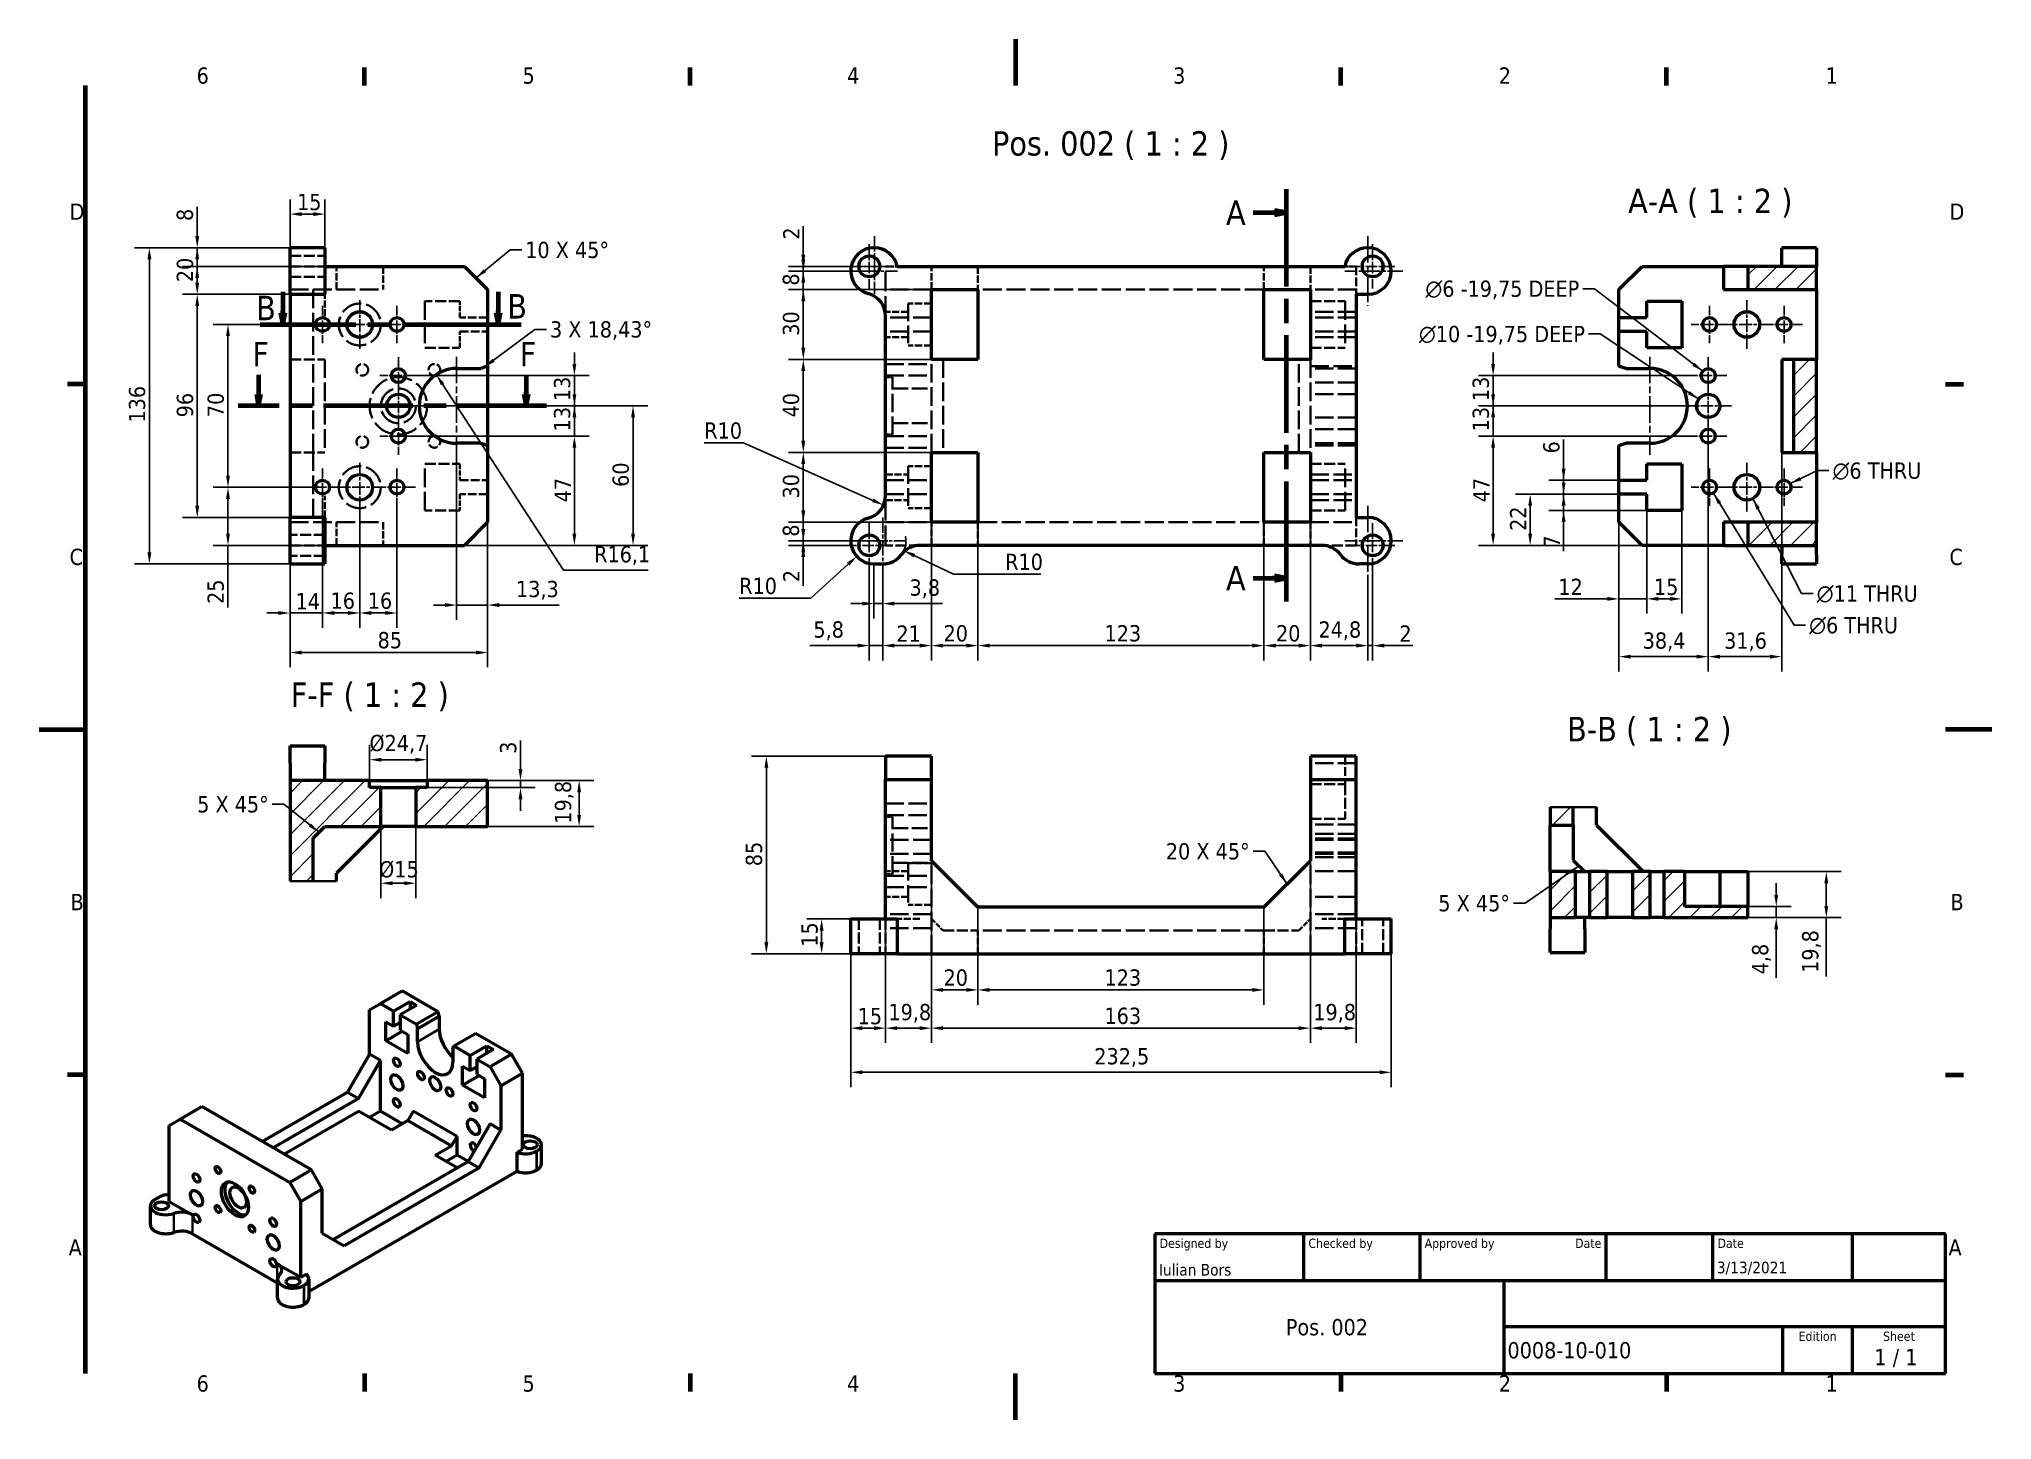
# Model space of a CAD drawing. Header units: millimetres. Extents: x 0 to 840, y 0 to 594.
import ezdxf
from ezdxf.enums import TextEntityAlignment as Align

# ---------------------------------------------------------------- set-up
doc = ezdxf.new("R2010")
doc.units = ezdxf.units.MM
doc.header["$LTSCALE"] = 2
doc.linetypes.add('CHAIN', pattern=[0.3543, 0.2362, -0.0295, 0.0591, -0.0295])
doc.linetypes.add('DASHED', pattern=[0.2068, 0.1655, -0.0413])
for name, color, linetype, lineweight in [('Border (ISO)', 7, 'Continuous', 70), ('Center Mark (ISO)', 7, 'Continuous', 25), ('Dimension (ISO)', 7, 'Continuous', 25), ('Hatch (ISO)', 7, 'Continuous', 18), ('Hidden (ISO)', 7, 'DASHED', 35), ('Section Line (ISO)', 7, 'CHAIN', 70), ('Symbol (ISO)', 7, 'Continuous', 25), ('Title (ISO)', 7, 'Continuous', 50), ('Visible (ISO)', 7, 'Continuous', 50), ('Visible Narrow (ISO)', 7, 'Continuous', 35)]:
    doc.layers.add(name, color=color, linetype=linetype, lineweight=lineweight)
doc.styles.add('Label Text (ISO)', font='tahoma.ttf')
doc.styles.add('Note Text (ISO)', font='tahoma.ttf')
doc.styles.add('Text Style39', font='tahoma.ttf')
doc.styles.add('Text Style41', font='tahoma.ttf')
doc.styles.add('Text Style45', font='tahoma.ttf')
doc.dimstyles.new('Default - Method 1b (ISO)', dxfattribs={"dimscale": 2, "dimtxt": 3.5, "dimasz": 2.5, "dimexe": 3.175, "dimexo": 0, "dimgap": 0.762, "dimtad": 1, "dimtoh": 1, "dimrnd": 1e-08, "dimtxsty": 'Note Text (ISO)', "dimcen": 0.09, "dimdle": 10, "dimclrd": 256, "dimclre": 256, "dimclrt": 256, "dimazin": 2, "dimtfac": 1, "dimtmove": 0, "dimatfit": 3, "dimfxl": 0, "dimtolj": 1, "dimlwd": -1, "dimlwe": -1, "dimarcsym": 0})
doc.dimstyles.new('Default - Method 1b (ISO)$7', dxfattribs={"dimscale": 2, "dimtxt": 3.5, "dimasz": 2.5, "dimexe": 3.175, "dimexo": 0, "dimgap": 0.762, "dimtad": 1, "dimtoh": 1, "dimrnd": 1e-08, "dimtxsty": 'Note Text (ISO)', "dimcen": 0.09, "dimdle": 10, "dimclrd": 256, "dimclre": 256, "dimclrt": 256, "dimazin": 2, "dimtfac": 1, "dimtmove": 0, "dimatfit": 3, "dimfxl": 0, "dimtolj": 1, "dimlwd": -1, "dimlwe": -1, "dimarcsym": 0})
pattern_1 = [(45, (0, 0), (-4.49013, 4.49013), [])]

msp = doc.modelspace()

# ---------------------------------------------------------------- texts
at = {"layer": 'Symbol (ISO)'}
for s, insert, char_height, attachment_point, style in [('Pos. 002 ( 1 : 2 )', (409.9007, 541.9817), 10.48, 7, 'Text Style45'), ('A-A ( 1 : 2 )', (683.487, 517.2162), 10.5, 7, 'Label Text (ISO)'), ('10 X 45°', (209.1136, 506.8043), 7, 1, 'Note Text (ISO)'), ('3 X 18,43°', (219.7721, 472.6318), 7, 1, 'Note Text (ISO)'), ('F-F ( 1 : 2 )', (108.2786, 304.8495), 10.5, 7, 'Label Text (ISO)'), ('B-B ( 1 : 2 )', (657.2217, 290.0387), 10.5, 7, 'Label Text (ISO)'), ('5 X 45°', (98.7947, 268.341), 7, 3, 'Note Text (ISO)'), ('20 X 45°', (520.7159, 248.132), 7, 3, 'Note Text (ISO)'), ('5 X 45°', (632.6664, 225.8122), 7, 3, 'Note Text (ISO)')]:
    msp.add_mtext(s, dxfattribs=dict(at, insert=insert, char_height=char_height, attachment_point=attachment_point, style=style))
at = {"layer": 'Symbol (ISO)', "char_height": 7, "line_spacing_factor": 0.6125, "style": 'Note Text (ISO)'}
for s, insert, width, attachment_point in [('\\fAIGDT|b0|i0;\\H7.0000;n\\fTahoma|b0|i0;\\H7.0000;6 -19,75 DEEP', (662.4704, 490.1149), 69.862887, 3), ('\\fAIGDT|b0|i0;\\H7.0000;n\\fTahoma|b0|i0;\\H7.0000;10 -19,75 DEEP', (664.9278, 470.6315), 75.168253, 3), ('\\fAIGDT|b0|i0;\\H7.0000;n\\fTahoma|b0|i0;\\H7.0000;6 THRU', (771.4356, 411.8579), 40.918286, 1), ('\\fAIGDT|b0|i0;\\H7.0000;n\\fTahoma|b0|i0;\\H7.0000;11 THRU', (764.6257, 358.9995), 46.22365, 1), ('\\fAIGDT|b0|i0;\\H7.0000;n\\fTahoma|b0|i0;\\H7.0000;6 THRU', (761.3828, 345.3796), 40.918286, 1)]:
    msp.add_mtext(s, dxfattribs=dict(at, insert=insert, width=width, attachment_point=attachment_point))

# ---------------------------------------------------------------- blocks, each defined once
blk = doc.blocks.new('Borders Default Border')
at = {"layer": 'Border (ISO)'}
for p, q in [((70, 287), (70, 290.9)), ((140, 287), (140, 290.9)), ((280, 287), (280, 290.9)), ((350, 287), (350, 290.9)), ((10, 222.75), (6.1, 222.75)), ((410, 222.75), (413.9, 222.75)), ((10, 74.25), (6.1, 74.25)), ((410, 74.25), (413.9, 74.25)), ((70, 10), (70, 6.1)), ((140, 10), (140, 6.1)), ((280, 10), (280, 6.1)), ((350, 10), (350, 6.1))]:
    blk.add_line(p, q, dxfattribs=at)
at = {"layer": 'Border (ISO)', "flags": 128}
for points in [[(210, 297), (210, 287)], [(10, 10), (10, 287)], [(0, 148.5), (10, 148.5)], [(420, 148.5), (410, 148.5)], [(210, 0), (210, 10)]]:
    blk.add_lwpolyline(points, dxfattribs=at)
at = {"layer": 'Border (ISO)', "char_height": 3.5, "attachment_point": 7, "style": 'Note Text (ISO)'}
for s, insert in [('6', (33.88, 287.33)), ('5', (103.98, 287.33)), ('4', (173.78, 287.4)), ('3', (243.91, 287.33)), ('2', (313.94, 287.4)), ('1', (384.21, 287.4)), ('D', (6.57, 258.13)), ('D', (410.87, 258.13)), ('C', (6.56, 183.81)), ('C', (410.86, 183.81)), ('B', (6.78, 109.63)), ('B', (411.08, 109.63)), ('A', (6.36, 35.38)), ('A', (410.66, 35.38)), ('6', (33.88, 6.03)), ('5', (103.98, 6.03)), ('4', (173.78, 6.1)), ('3', (243.91, 6.03)), ('2', (313.94, 6.1)), ('1', (384.21, 6.1))]:
    blk.add_mtext(s, dxfattribs=dict(at, insert=insert))
blk = doc.blocks.new('2dTransSection0')
at = {"layer": 'Section Line (ISO)', "linetype": 'CHAIN', "ltscale": 44.356922}
blk.add_line((268.2, 264.71), (268.2, 176.02), dxfattribs=at)
at = {"layer": 'Section Line (ISO)', "linetype": 'Continuous', "lineweight": 140}
for p, q in [((268.2, 264.71), (268.2, 254.6)), ((268.2, 186.14), (268.2, 176.02))]:
    blk.add_line(p, q, dxfattribs=at)
at = {"layer": 'Section Line (ISO)', "linetype": 'Continuous'}
for p, q in [((261.09, 259.66), (265.7, 259.66)), ((268.2, 259.66), (265.7, 260.16)), ((265.7, 260.16), (265.7, 259.16)), ((265.7, 259.66), (268.2, 259.66)), ((265.7, 259.16), (268.2, 259.66)), ((261.09, 181.08), (265.7, 181.08)), ((268.2, 181.08), (265.7, 181.58)), ((265.7, 181.58), (265.7, 180.58)), ((265.7, 181.08), (268.2, 181.08)), ((265.7, 180.58), (268.2, 181.08))]:
    blk.add_line(p, q, dxfattribs=at)
at = {"layer": 'Section Line (ISO)', "linetype": 'Continuous', "flags": 128}
for points in [[(265.7, 259.16), (268.2, 259.66)], [(265.7, 180.58), (268.2, 181.08)]]:
    blk.add_lwpolyline(points, dxfattribs=at)
at = {"layer": 'Section Line (ISO)'}
for points in [[(265.7, 259.16), (268.2, 259.66), (265.7, 260.16), (265.7, 259.16)], [(265.7, 180.58), (268.2, 181.08), (265.7, 181.58), (265.7, 180.58)]]:
    blk.add_solid(points, dxfattribs=at)
at = {"layer": 'Section Line (ISO)', "char_height": 5.25, "attachment_point": 7, "style": 'Label Text (ISO)'}
for insert in [(255.27, 257.03), (255.27, 178.45)]:
    blk.add_mtext('A', dxfattribs=dict(at, insert=insert))
blk = doc.blocks.new('*D6')
at = {"layer": 'Defpoints', "color": 0}
for p in [(679.57, 404.22), (655.76, 398.22), (679.57, 398.22)]:
    blk.add_point(p, dxfattribs=at)
at = {"layer": 'Dimension (ISO)'}
for p, q in [((655.76, 409.22), (655.76, 421.81)), ((679.57, 404.22), (649.41, 404.22)), ((655.76, 398.22), (655.76, 404.22)), ((679.57, 398.22), (649.41, 398.22)), ((655.76, 393.22), (655.76, 388.22))]:
    blk.add_line(p, q, dxfattribs=at)
for points in [[(654.93, 409.22), (656.6, 409.22), (655.76, 404.22)], [(654.93, 393.22), (656.6, 393.22), (655.76, 398.22)]]:
    blk.add_solid(points, dxfattribs=at)
at = {"layer": 'Dimension (ISO)', "insert": (646.96, 415.74), "char_height": 7, "attachment_point": 1, "rotation": 90, "style": 'Note Text (ISO)'}
blk.add_mtext('\\A1;6', dxfattribs=at)
blk = doc.blocks.new('*D7')
at = {"layer": 'Defpoints', "color": 0}
for p in [(679.57, 398.22), (641.38, 376.22), (689.57, 376.22)]:
    blk.add_point(p, dxfattribs=at)
at = {"layer": 'Dimension (ISO)'}
for p, q in [((679.57, 398.22), (635.03, 398.22)), ((641.38, 393.22), (641.38, 381.22)), ((689.57, 376.22), (635.03, 376.22))]:
    blk.add_line(p, q, dxfattribs=at)
for points in [[(640.54, 393.22), (642.21, 393.22), (641.38, 398.22)], [(640.54, 381.22), (642.21, 381.22), (641.38, 376.22)]]:
    blk.add_solid(points, dxfattribs=at)
at = {"layer": 'Dimension (ISO)', "insert": (632.71, 382.43), "char_height": 7, "attachment_point": 1, "rotation": 90, "style": 'Note Text (ISO)'}
blk.add_mtext('\\A1;22', dxfattribs=at)
blk = doc.blocks.new('*D8')
at = {"layer": 'Defpoints', "color": 0}
for p in [(679.57, 398.22), (655.76, 391.22), (691.57, 391.22)]:
    blk.add_point(p, dxfattribs=at)
at = {"layer": 'Dimension (ISO)'}
for p, q in [((655.76, 403.22), (655.76, 408.22)), ((679.57, 398.22), (649.41, 398.22)), ((655.76, 398.22), (655.76, 391.22)), ((691.57, 391.22), (649.41, 391.22)), ((655.76, 386.22), (655.76, 373.73))]:
    blk.add_line(p, q, dxfattribs=at)
for points in [[(654.93, 403.22), (656.6, 403.22), (655.76, 398.22)], [(654.93, 386.22), (656.6, 386.22), (655.76, 391.22)]]:
    blk.add_solid(points, dxfattribs=at)
at = {"layer": 'Dimension (ISO)', "insert": (647.24, 375.25), "char_height": 7, "attachment_point": 1, "rotation": 90, "style": 'Note Text (ISO)'}
blk.add_mtext('\\A1;7', dxfattribs=at)
blk = doc.blocks.new('*D9')
at = {"layer": 'Defpoints', "color": 0}
for p in [(691.57, 391.22), (679.57, 386.22), (691.57, 353.19)]:
    blk.add_point(p, dxfattribs=at)
at = {"layer": 'Dimension (ISO)'}
for p, q in [((691.57, 391.22), (691.57, 346.84)), ((679.57, 386.22), (679.57, 346.84)), ((674.57, 353.19), (651.96, 353.19)), ((691.57, 353.19), (679.57, 353.19)), ((696.57, 353.19), (701.57, 353.19))]:
    blk.add_line(p, q, dxfattribs=at)
for points in [[(674.57, 354.02), (674.57, 352.36), (679.57, 353.19)], [(696.57, 354.02), (696.57, 352.36), (691.57, 353.19)]]:
    blk.add_solid(points, dxfattribs=at)
at = {"layer": 'Dimension (ISO)', "insert": (653.49, 361.86), "char_height": 7, "attachment_point": 1, "style": 'Note Text (ISO)'}
blk.add_mtext('\\A1;12', dxfattribs=at)
blk = doc.blocks.new('*D10')
at = {"layer": 'Defpoints', "color": 0}
for p in [(691.57, 391.22), (706.57, 391.22), (706.57, 353.19)]:
    blk.add_point(p, dxfattribs=at)
at = {"layer": 'Dimension (ISO)'}
for p, q in [((691.57, 391.22), (691.57, 346.84)), ((706.57, 391.22), (706.57, 346.84)), ((696.57, 353.19), (701.57, 353.19))]:
    blk.add_line(p, q, dxfattribs=at)
for points in [[(696.57, 354.02), (696.57, 352.36), (691.57, 353.19)], [(701.57, 354.02), (701.57, 352.36), (706.57, 353.19)]]:
    blk.add_solid(points, dxfattribs=at)
at = {"layer": 'Dimension (ISO)', "insert": (694.6, 361.88), "char_height": 7, "attachment_point": 1, "style": 'Note Text (ISO)'}
blk.add_mtext('\\A1;15', dxfattribs=at)
blk = doc.blocks.new('2dTransSection1')
at = {"layer": 'Section Line (ISO)', "linetype": 'Continuous'}
for p, q in [((52.46, 242.62), (52.46, 238.11)), ((98.74, 242.62), (98.74, 238.11)), ((51.96, 238.11), (52.46, 235.61)), ((52.96, 238.11), (51.96, 238.11)), ((52.46, 238.11), (52.46, 235.61)), ((52.46, 235.61), (52.96, 238.11)), ((98.24, 238.11), (98.74, 235.61)), ((99.24, 238.11), (98.24, 238.11)), ((98.74, 238.11), (98.74, 235.61)), ((98.74, 235.61), (99.24, 238.11))]:
    blk.add_line(p, q, dxfattribs=at)
at = {"layer": 'Section Line (ISO)', "linetype": 'CHAIN', "ltscale": 43.546391}
blk.add_line((47.54, 235.61), (103.66, 235.61), dxfattribs=at)
at = {"layer": 'Section Line (ISO)', "linetype": 'Continuous', "lineweight": 140}
for p, q in [((47.54, 235.61), (57.37, 235.61)), ((93.83, 235.61), (103.66, 235.61))]:
    blk.add_line(p, q, dxfattribs=at)
at = {"layer": 'Section Line (ISO)', "linetype": 'Continuous', "flags": 128}
for points in [[(51.96, 238.11), (52.46, 235.61)], [(98.24, 238.11), (98.74, 235.61)]]:
    blk.add_lwpolyline(points, dxfattribs=at)
at = {"layer": 'Section Line (ISO)'}
for points in [[(51.96, 238.11), (52.46, 235.61), (52.96, 238.11), (51.96, 238.11)], [(98.24, 238.11), (98.74, 235.61), (99.24, 238.11), (98.24, 238.11)]]:
    blk.add_solid(points, dxfattribs=at)
at = {"layer": 'Section Line (ISO)', "char_height": 5.25, "attachment_point": 7, "style": 'Label Text (ISO)'}
for insert in [(46.67, 236.53), (100.68, 236.89)]:
    blk.add_mtext('B', dxfattribs=dict(at, insert=insert))
blk = doc.blocks.new('2dTransSection2')
at = {"layer": 'Section Line (ISO)', "linetype": 'Continuous'}
for p, q in [((47.23, 224.76), (47.23, 220.61)), ((104.73, 224.76), (104.73, 220.61)), ((46.73, 220.61), (47.23, 218.11)), ((47.73, 220.61), (46.73, 220.61)), ((47.23, 220.61), (47.23, 218.11)), ((47.23, 218.11), (47.73, 220.61)), ((104.23, 220.61), (104.73, 218.11)), ((105.23, 220.61), (104.23, 220.61)), ((104.73, 220.61), (104.73, 218.11)), ((104.73, 218.11), (105.23, 220.61))]:
    blk.add_line(p, q, dxfattribs=at)
at = {"layer": 'Section Line (ISO)', "linetype": 'CHAIN', "ltscale": 40.573017}
blk.add_line((109.12, 218.11), (42.84, 218.11), dxfattribs=at)
at = {"layer": 'Section Line (ISO)', "linetype": 'Continuous', "lineweight": 140}
for p, q in [((51.62, 218.11), (42.84, 218.11)), ((109.12, 218.11), (100.34, 218.11))]:
    blk.add_line(p, q, dxfattribs=at)
at = {"layer": 'Section Line (ISO)', "linetype": 'Continuous', "flags": 128}
for points in [[(46.73, 220.61), (47.23, 218.11)], [(104.23, 220.61), (104.73, 218.11)]]:
    blk.add_lwpolyline(points, dxfattribs=at)
at = {"layer": 'Section Line (ISO)'}
for points in [[(46.73, 220.61), (47.23, 218.11), (47.73, 220.61), (46.73, 220.61)], [(104.23, 220.61), (104.73, 218.11), (105.23, 220.61), (104.23, 220.61)]]:
    blk.add_solid(points, dxfattribs=at)
at = {"layer": 'Section Line (ISO)', "char_height": 5.25, "attachment_point": 7, "style": 'Label Text (ISO)'}
for insert in [(45.87, 226.61), (103.37, 226.61)]:
    blk.add_mtext('F', dxfattribs=dict(at, insert=insert))
blk = doc.blocks.new('*D13')
at = {"layer": 'Defpoints', "color": 0}
for p in [(357.1, 366.72), (362.9, 363.22), (362.9, 333.09)]:
    blk.add_point(p, dxfattribs=at)
at = {"layer": 'Dimension (ISO)'}
for p, q in [((357.1, 366.72), (357.1, 326.74)), ((362.9, 363.22), (362.9, 326.74)), ((352.1, 333.09), (331.56, 333.09)), ((362.9, 333.09), (357.1, 333.09)), ((367.9, 333.09), (372.9, 333.09))]:
    blk.add_line(p, q, dxfattribs=at)
for points in [[(352.1, 333.92), (352.1, 332.25), (357.1, 333.09)], [(367.9, 333.92), (367.9, 332.25), (362.9, 333.09)]]:
    blk.add_solid(points, dxfattribs=at)
at = {"layer": 'Dimension (ISO)', "insert": (333.08, 343.51), "char_height": 7, "attachment_point": 1, "style": 'Note Text (ISO)'}
blk.add_mtext('\\A1;5,8', dxfattribs=at)
blk = doc.blocks.new('*D14')
at = {"layer": 'Defpoints', "color": 0}
for p in [(383.85, 386.22), (362.9, 363.22), (383.85, 333.09)]:
    blk.add_point(p, dxfattribs=at)
at = {"layer": 'Dimension (ISO)'}
for p, q in [((383.85, 386.22), (383.85, 326.74)), ((362.9, 363.22), (362.9, 326.74)), ((367.9, 333.09), (378.85, 333.09))]:
    blk.add_line(p, q, dxfattribs=at)
for points in [[(367.9, 333.92), (367.9, 332.25), (362.9, 333.09)], [(378.85, 333.92), (378.85, 332.25), (383.85, 333.09)]]:
    blk.add_solid(points, dxfattribs=at)
at = {"layer": 'Dimension (ISO)', "insert": (368.77, 341.76), "char_height": 7, "attachment_point": 1, "style": 'Note Text (ISO)'}
blk.add_mtext('\\A1;21', dxfattribs=at)
blk = doc.blocks.new('*D15')
at = {"layer": 'Defpoints', "color": 0}
for p in [(383.85, 386.22), (403.85, 386.22), (403.85, 333.09)]:
    blk.add_point(p, dxfattribs=at)
at = {"layer": 'Dimension (ISO)'}
for p, q in [((383.85, 386.22), (383.85, 326.74)), ((403.85, 386.22), (403.85, 326.74)), ((388.85, 333.09), (398.85, 333.09))]:
    blk.add_line(p, q, dxfattribs=at)
for points in [[(388.85, 333.92), (388.85, 332.25), (383.85, 333.09)], [(398.85, 333.92), (398.85, 332.25), (403.85, 333.09)]]:
    blk.add_solid(points, dxfattribs=at)
at = {"layer": 'Dimension (ISO)', "insert": (389.05, 341.9), "char_height": 7, "attachment_point": 1, "style": 'Note Text (ISO)'}
blk.add_mtext('\\A1;20', dxfattribs=at)
blk = doc.blocks.new('*D16')
at = {"layer": 'Defpoints', "color": 0}
for p in [(403.85, 386.22), (526.85, 386.22), (403.85, 333.09)]:
    blk.add_point(p, dxfattribs=at)
at = {"layer": 'Dimension (ISO)'}
for p, q in [((403.85, 386.22), (403.85, 326.74)), ((526.85, 386.22), (526.85, 326.74)), ((521.85, 333.09), (408.85, 333.09))]:
    blk.add_line(p, q, dxfattribs=at)
for points in [[(408.85, 333.92), (408.85, 332.25), (403.85, 333.09)], [(521.85, 333.92), (521.85, 332.25), (526.85, 333.09)]]:
    blk.add_solid(points, dxfattribs=at)
at = {"layer": 'Dimension (ISO)', "insert": (458.27, 341.9), "char_height": 7, "attachment_point": 1, "style": 'Note Text (ISO)'}
blk.add_mtext('\\A1;123', dxfattribs=at)
blk = doc.blocks.new('*D17')
at = {"layer": 'Defpoints', "color": 0}
for p in [(526.85, 386.22), (546.85, 386.22), (546.85, 333.09)]:
    blk.add_point(p, dxfattribs=at)
at = {"layer": 'Dimension (ISO)'}
for p, q in [((526.85, 386.22), (526.85, 326.74)), ((546.85, 386.22), (546.85, 326.74)), ((531.85, 333.09), (541.85, 333.09))]:
    blk.add_line(p, q, dxfattribs=at)
for points in [[(531.85, 333.92), (531.85, 332.25), (526.85, 333.09)], [(541.85, 333.92), (541.85, 332.25), (546.85, 333.09)]]:
    blk.add_solid(points, dxfattribs=at)
at = {"layer": 'Dimension (ISO)', "insert": (532.05, 341.9), "char_height": 7, "attachment_point": 1, "style": 'Note Text (ISO)'}
blk.add_mtext('\\A1;20', dxfattribs=at)
blk = doc.blocks.new('*D18')
at = {"layer": 'Defpoints', "color": 0}
for p in [(546.85, 386.22), (571.6, 363.22), (571.6, 333.09)]:
    blk.add_point(p, dxfattribs=at)
at = {"layer": 'Dimension (ISO)'}
for p, q in [((546.85, 386.22), (546.85, 326.74)), ((571.6, 363.22), (571.6, 326.74)), ((551.85, 333.09), (566.6, 333.09))]:
    blk.add_line(p, q, dxfattribs=at)
for points in [[(551.85, 333.92), (551.85, 332.25), (546.85, 333.09)], [(566.6, 333.92), (566.6, 332.25), (571.6, 333.09)]]:
    blk.add_solid(points, dxfattribs=at)
at = {"layer": 'Dimension (ISO)', "insert": (550.32, 343.51), "char_height": 7, "attachment_point": 1, "style": 'Note Text (ISO)'}
blk.add_mtext('\\A1;24,8', dxfattribs=at)
blk = doc.blocks.new('*D19')
at = {"layer": 'Defpoints', "color": 0}
for p in [(571.6, 363.22), (573.6, 366.72), (573.6, 333.09)]:
    blk.add_point(p, dxfattribs=at)
at = {"layer": 'Dimension (ISO)'}
for p, q in [((571.6, 363.22), (571.6, 326.74)), ((573.6, 366.72), (573.6, 326.74)), ((566.6, 333.09), (561.6, 333.09)), ((571.6, 333.09), (573.6, 333.09)), ((578.6, 333.09), (590.97, 333.09))]:
    blk.add_line(p, q, dxfattribs=at)
for points in [[(566.6, 333.92), (566.6, 332.25), (571.6, 333.09)], [(578.6, 333.92), (578.6, 332.25), (573.6, 333.09)]]:
    blk.add_solid(points, dxfattribs=at)
at = {"layer": 'Dimension (ISO)', "insert": (585.13, 341.76), "char_height": 7, "attachment_point": 1, "style": 'Note Text (ISO)'}
blk.add_mtext('\\A1;2', dxfattribs=at)
blk = doc.blocks.new('*D20')
at = {"layer": 'Defpoints', "color": 0}
for p in [(349.1, 200.53), (581.6, 200.53), (581.6, 149.55)]:
    blk.add_point(p, dxfattribs=at)
at = {"layer": 'Dimension (ISO)'}
for p, q in [((349.1, 200.53), (349.1, 143.2)), ((581.6, 200.53), (581.6, 143.2)), ((354.1, 149.55), (576.6, 149.55))]:
    blk.add_line(p, q, dxfattribs=at)
for points in [[(354.1, 150.38), (354.1, 148.71), (349.1, 149.55)], [(576.6, 150.38), (576.6, 148.71), (581.6, 149.55)]]:
    blk.add_solid(points, dxfattribs=at)
at = {"layer": 'Dimension (ISO)', "insert": (453.89, 159.95), "char_height": 7, "attachment_point": 1, "style": 'Note Text (ISO)'}
blk.add_mtext('\\A1;232,5', dxfattribs=at)
blk = doc.blocks.new('*D21')
at = {"layer": 'Defpoints', "color": 0}
for p in [(364.1, 215.53), (349.1, 200.53), (364.1, 168.53)]:
    blk.add_point(p, dxfattribs=at)
at = {"layer": 'Dimension (ISO)'}
for p, q in [((364.1, 215.53), (364.1, 162.18)), ((349.1, 200.53), (349.1, 162.18)), ((354.1, 168.53), (359.1, 168.53))]:
    blk.add_line(p, q, dxfattribs=at)
for points in [[(354.1, 169.36), (354.1, 167.69), (349.1, 168.53)], [(359.1, 169.36), (359.1, 167.69), (364.1, 168.53)]]:
    blk.add_solid(points, dxfattribs=at)
at = {"layer": 'Dimension (ISO)', "insert": (352.13, 177.22), "char_height": 7, "attachment_point": 1, "style": 'Note Text (ISO)'}
blk.add_mtext('\\A1;15', dxfattribs=at)
blk = doc.blocks.new('*D22')
at = {"layer": 'Defpoints', "color": 0}
for p in [(383.85, 240.53), (364.1, 215.53), (383.85, 168.53)]:
    blk.add_point(p, dxfattribs=at)
at = {"layer": 'Dimension (ISO)'}
for p, q in [((383.85, 240.53), (383.85, 162.18)), ((364.1, 215.53), (364.1, 162.18)), ((369.1, 168.53), (378.85, 168.53))]:
    blk.add_line(p, q, dxfattribs=at)
for points in [[(369.1, 169.36), (369.1, 167.69), (364.1, 168.53)], [(378.85, 169.36), (378.85, 167.69), (383.85, 168.53)]]:
    blk.add_solid(points, dxfattribs=at)
at = {"layer": 'Dimension (ISO)', "insert": (365.34, 178.95), "char_height": 7, "attachment_point": 1, "style": 'Note Text (ISO)'}
blk.add_mtext('\\A1;19,8', dxfattribs=at)
blk = doc.blocks.new('*D23')
at = {"layer": 'Defpoints', "color": 0}
for p in [(383.85, 240.53), (546.85, 240.53), (546.85, 168.53)]:
    blk.add_point(p, dxfattribs=at)
at = {"layer": 'Dimension (ISO)'}
for p, q in [((383.85, 240.53), (383.85, 162.18)), ((546.85, 240.53), (546.85, 162.18)), ((388.85, 168.53), (541.85, 168.53))]:
    blk.add_line(p, q, dxfattribs=at)
for points in [[(388.85, 169.36), (388.85, 167.69), (383.85, 168.53)], [(541.85, 169.36), (541.85, 167.69), (546.85, 168.53)]]:
    blk.add_solid(points, dxfattribs=at)
at = {"layer": 'Dimension (ISO)', "insert": (458.27, 177.34), "char_height": 7, "attachment_point": 1, "style": 'Note Text (ISO)'}
blk.add_mtext('\\A1;163', dxfattribs=at)
blk = doc.blocks.new('*D24')
at = {"layer": 'Defpoints', "color": 0}
for p in [(546.85, 240.53), (566.6, 215.53), (566.6, 168.53)]:
    blk.add_point(p, dxfattribs=at)
at = {"layer": 'Dimension (ISO)'}
for p, q in [((546.85, 240.53), (546.85, 162.18)), ((566.6, 215.53), (566.6, 162.18)), ((551.85, 168.53), (561.6, 168.53))]:
    blk.add_line(p, q, dxfattribs=at)
for points in [[(551.85, 169.36), (551.85, 167.69), (546.85, 168.53)], [(561.6, 169.36), (561.6, 167.69), (566.6, 168.53)]]:
    blk.add_solid(points, dxfattribs=at)
at = {"layer": 'Dimension (ISO)', "insert": (548.09, 178.95), "char_height": 7, "attachment_point": 1, "style": 'Note Text (ISO)'}
blk.add_mtext('\\A1;19,8', dxfattribs=at)
blk = doc.blocks.new('*D25')
at = {"layer": 'Defpoints', "color": 0}
for p in [(362.9, 378.22), (328.73, 376.22), (347.6, 376.22)]:
    blk.add_point(p, dxfattribs=at)
at = {"layer": 'Dimension (ISO)'}
for p, q in [((328.73, 383.22), (328.73, 388.22)), ((362.9, 378.22), (322.38, 378.22)), ((328.73, 378.22), (328.73, 376.22)), ((347.6, 376.22), (322.38, 376.22)), ((328.73, 371.22), (328.73, 358.85))]:
    blk.add_line(p, q, dxfattribs=at)
for points in [[(327.89, 383.22), (329.56, 383.22), (328.73, 378.22)], [(327.89, 371.22), (329.56, 371.22), (328.73, 376.22)]]:
    blk.add_solid(points, dxfattribs=at)
at = {"layer": 'Dimension (ISO)', "insert": (320.06, 360.37), "char_height": 7, "attachment_point": 1, "rotation": 90, "style": 'Note Text (ISO)'}
blk.add_mtext('\\A1;2', dxfattribs=at)
blk = doc.blocks.new('*D26')
at = {"layer": 'Defpoints', "color": 0}
for p in [(328.73, 386.22), (362.9, 378.22), (383.85, 386.22)]:
    blk.add_point(p, dxfattribs=at)
at = {"layer": 'Dimension (ISO)'}
for p, q in [((328.73, 391.22), (328.73, 396.22)), ((383.85, 386.22), (322.38, 386.22)), ((362.9, 378.22), (322.38, 378.22)), ((328.73, 378.22), (328.73, 386.22)), ((328.73, 373.22), (328.73, 368.22))]:
    blk.add_line(p, q, dxfattribs=at)
for points in [[(327.89, 391.22), (329.56, 391.22), (328.73, 386.22)], [(327.89, 373.22), (329.56, 373.22), (328.73, 378.22)]]:
    blk.add_solid(points, dxfattribs=at)
at = {"layer": 'Dimension (ISO)', "insert": (319.88, 379.94), "char_height": 7, "attachment_point": 1, "rotation": 90, "style": 'Note Text (ISO)'}
blk.add_mtext('\\A1;8', dxfattribs=at)
blk = doc.blocks.new('*D27')
at = {"layer": 'Defpoints', "color": 0}
for p in [(328.73, 416.22), (383.85, 416.22), (383.85, 386.22)]:
    blk.add_point(p, dxfattribs=at)
at = {"layer": 'Dimension (ISO)'}
for p, q in [((383.85, 416.22), (322.38, 416.22)), ((328.73, 391.22), (328.73, 411.22)), ((383.85, 386.22), (322.38, 386.22))]:
    blk.add_line(p, q, dxfattribs=at)
for points in [[(327.89, 411.22), (329.56, 411.22), (328.73, 416.22)], [(327.89, 391.22), (329.56, 391.22), (328.73, 386.22)]]:
    blk.add_solid(points, dxfattribs=at)
at = {"layer": 'Dimension (ISO)', "insert": (319.91, 396.38), "char_height": 7, "attachment_point": 1, "rotation": 90, "style": 'Note Text (ISO)'}
blk.add_mtext('\\A1;30', dxfattribs=at)
blk = doc.blocks.new('*D28')
at = {"layer": 'Defpoints', "color": 0}
for p in [(328.73, 456.22), (383.85, 456.22), (383.85, 416.22)]:
    blk.add_point(p, dxfattribs=at)
at = {"layer": 'Dimension (ISO)'}
for p, q in [((383.85, 456.22), (322.38, 456.22)), ((328.73, 421.22), (328.73, 451.22)), ((383.85, 416.22), (322.38, 416.22))]:
    blk.add_line(p, q, dxfattribs=at)
for points in [[(327.89, 451.22), (329.56, 451.22), (328.73, 456.22)], [(327.89, 421.22), (329.56, 421.22), (328.73, 416.22)]]:
    blk.add_solid(points, dxfattribs=at)
at = {"layer": 'Dimension (ISO)', "insert": (319.92, 431.25), "char_height": 7, "attachment_point": 1, "rotation": 90, "style": 'Note Text (ISO)'}
blk.add_mtext('\\A1;40', dxfattribs=at)
blk = doc.blocks.new('*D29')
at = {"layer": 'Defpoints', "color": 0}
for p in [(328.73, 486.22), (383.85, 486.22), (383.85, 456.22)]:
    blk.add_point(p, dxfattribs=at)
at = {"layer": 'Dimension (ISO)'}
for p, q in [((383.85, 486.22), (322.38, 486.22)), ((328.73, 461.22), (328.73, 481.22)), ((383.85, 456.22), (322.38, 456.22))]:
    blk.add_line(p, q, dxfattribs=at)
for points in [[(327.89, 481.22), (329.56, 481.22), (328.73, 486.22)], [(327.89, 461.22), (329.56, 461.22), (328.73, 456.22)]]:
    blk.add_solid(points, dxfattribs=at)
at = {"layer": 'Dimension (ISO)', "insert": (319.91, 466.38), "char_height": 7, "attachment_point": 1, "rotation": 90, "style": 'Note Text (ISO)'}
blk.add_mtext('\\A1;30', dxfattribs=at)
blk = doc.blocks.new('*D30')
at = {"layer": 'Defpoints', "color": 0}
for p in [(359.31, 494.22), (328.73, 486.22), (383.85, 486.22)]:
    blk.add_point(p, dxfattribs=at)
at = {"layer": 'Dimension (ISO)'}
for p, q in [((328.73, 499.22), (328.73, 504.22)), ((359.31, 494.22), (322.38, 494.22)), ((328.73, 494.22), (328.73, 486.22)), ((383.85, 486.22), (322.38, 486.22)), ((328.73, 481.22), (328.73, 476.22))]:
    blk.add_line(p, q, dxfattribs=at)
for points in [[(327.89, 499.22), (329.56, 499.22), (328.73, 494.22)], [(327.89, 481.22), (329.56, 481.22), (328.73, 486.22)]]:
    blk.add_solid(points, dxfattribs=at)
at = {"layer": 'Dimension (ISO)', "insert": (319.88, 487.94), "char_height": 7, "attachment_point": 1, "rotation": 90, "style": 'Note Text (ISO)'}
blk.add_mtext('\\A1;8', dxfattribs=at)
blk = doc.blocks.new('*D31')
at = {"layer": 'Defpoints', "color": 0}
for p in [(357.1, 496.22), (328.73, 494.22), (349.31, 494.22)]:
    blk.add_point(p, dxfattribs=at)
at = {"layer": 'Dimension (ISO)'}
for p, q in [((328.73, 501.22), (328.73, 513.58)), ((357.1, 496.22), (322.38, 496.22)), ((328.73, 494.22), (328.73, 496.22)), ((349.31, 494.22), (322.38, 494.22)), ((328.73, 489.22), (328.73, 484.22))]:
    blk.add_line(p, q, dxfattribs=at)
for points in [[(327.89, 501.22), (329.56, 501.22), (328.73, 496.22)], [(327.89, 489.22), (329.56, 489.22), (328.73, 494.22)]]:
    blk.add_solid(points, dxfattribs=at)
at = {"layer": 'Dimension (ISO)', "insert": (320.06, 507.74), "char_height": 7, "attachment_point": 1, "rotation": 90, "style": 'Note Text (ISO)'}
blk.add_mtext('\\A1;2', dxfattribs=at)
blk = doc.blocks.new('*D32')
at = {"layer": 'Defpoints', "color": 0}
for p in [(107.95, 504.22), (68.04, 496.22), (122.95, 496.22)]:
    blk.add_point(p, dxfattribs=at)
at = {"layer": 'Dimension (ISO)'}
for p, q in [((68.04, 509.22), (68.04, 521.82)), ((107.95, 504.22), (61.69, 504.22)), ((68.04, 496.22), (68.04, 504.22)), ((122.95, 496.22), (61.69, 496.22)), ((68.04, 491.22), (68.04, 486.22))]:
    blk.add_line(p, q, dxfattribs=at)
for points in [[(67.2, 509.22), (68.87, 509.22), (68.04, 504.22)], [(67.2, 491.22), (68.87, 491.22), (68.04, 496.22)]]:
    blk.add_solid(points, dxfattribs=at)
at = {"layer": 'Dimension (ISO)', "insert": (59.19, 515.74), "char_height": 7, "attachment_point": 1, "rotation": 90, "style": 'Note Text (ISO)'}
blk.add_mtext('\\A1;8', dxfattribs=at)
blk = doc.blocks.new('*D33')
at = {"layer": 'Defpoints', "color": 0}
for p in [(107.95, 504.22), (68.04, 484.22), (107.95, 484.22)]:
    blk.add_point(p, dxfattribs=at)
at = {"layer": 'Dimension (ISO)'}
for p, q in [((107.95, 504.22), (61.69, 504.22)), ((68.04, 499.22), (68.04, 489.22)), ((107.95, 484.22), (61.69, 484.22))]:
    blk.add_line(p, q, dxfattribs=at)
for points in [[(67.2, 499.22), (68.87, 499.22), (68.04, 504.22)], [(67.2, 489.22), (68.87, 489.22), (68.04, 484.22)]]:
    blk.add_solid(points, dxfattribs=at)
at = {"layer": 'Dimension (ISO)', "insert": (59.22, 489.41), "char_height": 7, "attachment_point": 1, "rotation": 90, "style": 'Note Text (ISO)'}
blk.add_mtext('\\A1;20', dxfattribs=at)
blk = doc.blocks.new('*D34')
at = {"layer": 'Defpoints', "color": 0}
for p in [(107.95, 484.22), (68.04, 388.22), (107.95, 388.22)]:
    blk.add_point(p, dxfattribs=at)
at = {"layer": 'Dimension (ISO)'}
for p, q in [((107.95, 484.22), (61.69, 484.22)), ((68.04, 479.22), (68.04, 393.22)), ((107.95, 388.22), (61.69, 388.22))]:
    blk.add_line(p, q, dxfattribs=at)
for points in [[(67.2, 479.22), (68.87, 479.22), (68.04, 484.22)], [(67.2, 393.22), (68.87, 393.22), (68.04, 388.22)]]:
    blk.add_solid(points, dxfattribs=at)
at = {"layer": 'Dimension (ISO)', "insert": (59.23, 431.28), "char_height": 7, "attachment_point": 1, "rotation": 90, "style": 'Note Text (ISO)'}
blk.add_mtext('\\A1;96', dxfattribs=at)
blk = doc.blocks.new('*D35')
at = {"layer": 'Defpoints', "color": 0}
for p in [(47.45, 504.22), (107.95, 504.22), (107.95, 368.22)]:
    blk.add_point(p, dxfattribs=at)
at = {"layer": 'Dimension (ISO)'}
for p, q in [((107.95, 504.22), (41.1, 504.22)), ((47.45, 373.22), (47.45, 499.22)), ((107.95, 368.22), (41.1, 368.22))]:
    blk.add_line(p, q, dxfattribs=at)
for points in [[(46.62, 499.22), (48.29, 499.22), (47.45, 504.22)], [(46.62, 373.22), (48.29, 373.22), (47.45, 368.22)]]:
    blk.add_solid(points, dxfattribs=at)
at = {"layer": 'Dimension (ISO)', "insert": (38.64, 429.02), "char_height": 7, "attachment_point": 1, "rotation": 90, "style": 'Note Text (ISO)'}
blk.add_mtext('\\A1;136', dxfattribs=at)
blk = doc.blocks.new('*D36')
at = {"layer": 'Defpoints', "color": 0}
for p in [(122.95, 518.7), (107.95, 504.22), (122.95, 504.22)]:
    blk.add_point(p, dxfattribs=at)
at = {"layer": 'Dimension (ISO)'}
for p, q in [((107.95, 504.22), (107.95, 525.05)), ((122.95, 504.22), (122.95, 525.05)), ((112.95, 518.7), (117.95, 518.7))]:
    blk.add_line(p, q, dxfattribs=at)
for points in [[(112.95, 519.54), (112.95, 517.87), (107.95, 518.7)], [(117.95, 519.54), (117.95, 517.87), (122.95, 518.7)]]:
    blk.add_solid(points, dxfattribs=at)
at = {"layer": 'Dimension (ISO)', "insert": (110.98, 527.4), "char_height": 7, "attachment_point": 1, "style": 'Note Text (ISO)'}
blk.add_mtext('\\A1;15', dxfattribs=at)
blk = doc.blocks.new('*D37')
at = {"layer": 'Defpoints', "color": 0}
for p in [(113.95, 401.22), (81.27, 376.22), (122.95, 376.22)]:
    blk.add_point(p, dxfattribs=at)
at = {"layer": 'Dimension (ISO)'}
for p, q in [((113.95, 401.22), (74.92, 401.22)), ((81.27, 396.22), (81.27, 381.22)), ((122.95, 376.22), (74.92, 376.22)), ((81.27, 376.22), (81.27, 349.51))]:
    blk.add_line(p, q, dxfattribs=at)
for points in [[(80.43, 396.22), (82.1, 396.22), (81.27, 401.22)], [(80.43, 381.22), (82.1, 381.22), (81.27, 376.22)]]:
    blk.add_solid(points, dxfattribs=at)
at = {"layer": 'Dimension (ISO)', "insert": (72.45, 351.03), "char_height": 7, "attachment_point": 1, "rotation": 90, "style": 'Note Text (ISO)'}
blk.add_mtext('\\A1;25', dxfattribs=at)
blk = doc.blocks.new('*D38')
at = {"layer": 'Defpoints', "color": 0}
for p in [(107.95, 388.22), (121.95, 393.22), (121.95, 347.12)]:
    blk.add_point(p, dxfattribs=at)
at = {"layer": 'Dimension (ISO)'}
for p, q in [((107.95, 388.22), (107.95, 340.77)), ((121.95, 393.22), (121.95, 340.77)), ((102.95, 347.12), (97.95, 347.12)), ((107.95, 347.12), (112.95, 347.12)), ((112.95, 347.12), (116.95, 347.12)), ((121.95, 347.12), (116.95, 347.12)), ((126.95, 347.12), (131.95, 347.12))]:
    blk.add_line(p, q, dxfattribs=at)
for points in [[(102.95, 347.95), (102.95, 346.28), (107.95, 347.12)], [(126.95, 347.95), (126.95, 346.28), (121.95, 347.12)]]:
    blk.add_solid(points, dxfattribs=at)
at = {"layer": 'Dimension (ISO)', "insert": (110.35, 355.67), "char_height": 7, "attachment_point": 1, "style": 'Note Text (ISO)'}
blk.add_mtext('\\A1;14', dxfattribs=at)
blk = doc.blocks.new('*D39')
at = {"layer": 'Defpoints', "color": 0}
for p in [(121.95, 393.22), (137.95, 390.72), (137.95, 347.12)]:
    blk.add_point(p, dxfattribs=at)
at = {"layer": 'Dimension (ISO)'}
for p, q in [((121.95, 393.22), (121.95, 340.77)), ((137.95, 390.72), (137.95, 340.77)), ((126.95, 347.12), (132.95, 347.12))]:
    blk.add_line(p, q, dxfattribs=at)
for points in [[(126.95, 347.95), (126.95, 346.28), (121.95, 347.12)], [(132.95, 347.95), (132.95, 346.28), (137.95, 347.12)]]:
    blk.add_solid(points, dxfattribs=at)
at = {"layer": 'Dimension (ISO)', "insert": (125.38, 355.92), "char_height": 7, "attachment_point": 1, "style": 'Note Text (ISO)'}
blk.add_mtext('\\A1;16', dxfattribs=at)
blk = doc.blocks.new('*D40')
at = {"layer": 'Defpoints', "color": 0}
for p in [(137.95, 390.72), (153.95, 393.22), (153.95, 347.12)]:
    blk.add_point(p, dxfattribs=at)
at = {"layer": 'Dimension (ISO)'}
for p, q in [((137.95, 390.72), (137.95, 340.77)), ((153.95, 393.22), (153.95, 340.77)), ((142.95, 347.12), (148.95, 347.12))]:
    blk.add_line(p, q, dxfattribs=at)
for points in [[(142.95, 347.95), (142.95, 346.28), (137.95, 347.12)], [(148.95, 347.95), (148.95, 346.28), (153.95, 347.12)]]:
    blk.add_solid(points, dxfattribs=at)
at = {"layer": 'Dimension (ISO)', "insert": (141.38, 355.92), "char_height": 7, "attachment_point": 1, "style": 'Note Text (ISO)'}
blk.add_mtext('\\A1;16', dxfattribs=at)
blk = doc.blocks.new('*D41')
at = {"layer": 'Defpoints', "color": 0}
for p in [(717.98, 415.22), (679.57, 404.22), (717.98, 328.33)]:
    blk.add_point(p, dxfattribs=at)
at = {"layer": 'Dimension (ISO)'}
for p, q in [((717.98, 415.22), (717.98, 321.98)), ((679.57, 404.22), (679.57, 321.98)), ((684.57, 328.33), (712.98, 328.33))]:
    blk.add_line(p, q, dxfattribs=at)
for points in [[(684.57, 329.17), (684.57, 327.5), (679.57, 328.33)], [(712.98, 329.17), (712.98, 327.5), (717.98, 328.33)]]:
    blk.add_solid(points, dxfattribs=at)
at = {"layer": 'Dimension (ISO)', "insert": (689.78, 338.76), "char_height": 7, "attachment_point": 1, "style": 'Note Text (ISO)'}
blk.add_mtext('\\A1;38,4', dxfattribs=at)
blk = doc.blocks.new('*D42')
at = {"layer": 'Defpoints', "color": 0}
for p in [(717.98, 426.22), (749.57, 416.22), (749.57, 328.33)]:
    blk.add_point(p, dxfattribs=at)
at = {"layer": 'Dimension (ISO)'}
for p, q in [((717.98, 426.22), (717.98, 321.98)), ((749.57, 416.22), (749.57, 321.98)), ((722.98, 328.33), (744.57, 328.33))]:
    blk.add_line(p, q, dxfattribs=at)
for points in [[(722.98, 329.17), (722.98, 327.5), (717.98, 328.33)], [(744.57, 329.17), (744.57, 327.5), (749.57, 328.33)]]:
    blk.add_solid(points, dxfattribs=at)
at = {"layer": 'Dimension (ISO)', "insert": (724.82, 338.74), "char_height": 7, "attachment_point": 1, "style": 'Note Text (ISO)'}
blk.add_mtext('\\A1;31,6', dxfattribs=at)
blk = doc.blocks.new('*D43')
at = {"layer": 'Defpoints', "color": 0}
for p in [(734.93, 220.86), (734.93, 216.11), (747.22, 216.11)]:
    blk.add_point(p, dxfattribs=at)
at = {"layer": 'Dimension (ISO)'}
for p, q in [((747.22, 225.86), (747.22, 230.86)), ((734.93, 220.86), (753.57, 220.86)), ((747.22, 220.86), (747.22, 216.11)), ((734.93, 216.11), (753.57, 216.11)), ((747.22, 211.11), (747.22, 190.17))]:
    blk.add_line(p, q, dxfattribs=at)
for points in [[(746.38, 225.86), (748.05, 225.86), (747.22, 220.86)], [(746.38, 211.11), (748.05, 211.11), (747.22, 216.11)]]:
    blk.add_solid(points, dxfattribs=at)
at = {"layer": 'Dimension (ISO)', "insert": (736.79, 191.69), "char_height": 7, "attachment_point": 1, "rotation": 90, "style": 'Note Text (ISO)'}
blk.add_mtext('\\A1;4,8', dxfattribs=at)
blk = doc.blocks.new('*D44')
at = {"layer": 'Defpoints', "color": 0}
for p in [(734.93, 235.86), (768.76, 235.86), (734.93, 216.11)]:
    blk.add_point(p, dxfattribs=at)
at = {"layer": 'Dimension (ISO)'}
for p, q in [((734.93, 235.86), (775.11, 235.86)), ((768.76, 230.86), (768.76, 221.11)), ((734.93, 216.11), (775.11, 216.11)), ((768.76, 216.11), (768.76, 190.79))]:
    blk.add_line(p, q, dxfattribs=at)
for points in [[(767.92, 230.86), (769.59, 230.86), (768.76, 235.86)], [(767.92, 221.11), (769.59, 221.11), (768.76, 216.11)]]:
    blk.add_solid(points, dxfattribs=at)
at = {"layer": 'Dimension (ISO)', "insert": (758.33, 192.31), "char_height": 7, "attachment_point": 1, "rotation": 90, "style": 'Note Text (ISO)'}
blk.add_mtext('\\A1;19,8', dxfattribs=at)
blk = doc.blocks.new('*D45')
at = {"layer": 'Defpoints', "color": 0}
for p in [(362.9, 378.22), (371.94, 373.94)]:
    blk.add_point(p, dxfattribs=at)
at = {"layer": 'Dimension (ISO)'}
for p, q in [((393.34, 363.82), (376.46, 371.8)), ((430.95, 363.82), (393.34, 363.82))]:
    blk.add_line(p, q, dxfattribs=at)
blk.add_arc((362.9, 378.22), 10, 323.1301, 11.07624, dxfattribs=at)
blk.add_solid([(376.82, 372.56), (376.11, 371.05), (371.94, 373.94)], dxfattribs=at)
at = {"layer": 'Dimension (ISO)', "insert": (415.56, 372.63), "char_height": 7, "attachment_point": 1, "style": 'Note Text (ISO)'}
blk.add_mtext('\\A1;R10', dxfattribs=at)
blk = doc.blocks.new('*D46')
at = {"layer": 'Defpoints', "color": 0}
for p in [(359.1, 368.22), (362.9, 368.22), (362.9, 351.15)]:
    blk.add_point(p, dxfattribs=at)
at = {"layer": 'Dimension (ISO)'}
for p, q in [((359.1, 368.22), (359.1, 344.8)), ((362.9, 368.22), (362.9, 344.8)), ((354.1, 351.15), (349.1, 351.15)), ((359.1, 351.15), (362.9, 351.15)), ((367.9, 351.15), (388.57, 351.15))]:
    blk.add_line(p, q, dxfattribs=at)
for points in [[(354.1, 351.98), (354.1, 350.31), (359.1, 351.15)], [(367.9, 351.98), (367.9, 350.31), (362.9, 351.15)]]:
    blk.add_solid(points, dxfattribs=at)
at = {"layer": 'Dimension (ISO)', "insert": (374.42, 361.57), "char_height": 7, "attachment_point": 1, "style": 'Note Text (ISO)'}
blk.add_mtext('\\A1;3,8', dxfattribs=at)
blk = doc.blocks.new('*D47')
at = {"layer": 'Defpoints', "color": 0}
for p in [(359.1, 378.22), (351.71, 371.48)]:
    blk.add_point(p, dxfattribs=at)
at = {"layer": 'Dimension (ISO)'}
for p, q in [((331.94, 353.47), (348.01, 368.11)), ((301.14, 353.47), (331.94, 353.47))]:
    blk.add_line(p, q, dxfattribs=at)
blk.add_solid([(347.45, 368.73), (348.58, 367.5), (351.71, 371.48)], dxfattribs=at)
at = {"layer": 'Dimension (ISO)', "insert": (301.14, 362.28), "char_height": 7, "attachment_point": 1, "style": 'Note Text (ISO)'}
blk.add_mtext('\\A1;R10', dxfattribs=at)
blk = doc.blocks.new('*D48')
at = {"layer": 'Defpoints', "color": 0}
for p in [(354.1, 397.58), (363.24, 393.52)]:
    blk.add_point(p, dxfattribs=at)
at = {"layer": 'Dimension (ISO)'}
for p, q in [((286.13, 420.29), (303.04, 420.29)), ((303.04, 420.29), (358.67, 395.55))]:
    blk.add_line(p, q, dxfattribs=at)
blk.add_solid([(359.01, 396.31), (358.33, 394.79), (363.24, 393.52)], dxfattribs=at)
at = {"layer": 'Dimension (ISO)', "insert": (286.13, 429.1), "char_height": 7, "attachment_point": 1, "style": 'Note Text (ISO)'}
blk.add_mtext('\\A1;R10', dxfattribs=at)
blk = doc.blocks.new('*D49')
at = {"layer": 'Defpoints', "color": 0}
for p in [(349.1, 215.53), (336.6, 200.53), (359.31, 200.53)]:
    blk.add_point(p, dxfattribs=at)
at = {"layer": 'Dimension (ISO)'}
for p, q in [((349.1, 215.53), (330.25, 215.53)), ((336.6, 210.53), (336.6, 205.53)), ((359.31, 200.53), (330.25, 200.53))]:
    blk.add_line(p, q, dxfattribs=at)
for points in [[(335.77, 210.53), (337.44, 210.53), (336.6, 215.53)], [(335.77, 205.53), (337.44, 205.53), (336.6, 200.53)]]:
    blk.add_solid(points, dxfattribs=at)
at = {"layer": 'Dimension (ISO)', "insert": (327.91, 203.55), "char_height": 7, "attachment_point": 1, "rotation": 90, "style": 'Note Text (ISO)'}
blk.add_mtext('\\A1;15', dxfattribs=at)
blk = doc.blocks.new('*D50')
at = {"layer": 'Defpoints', "color": 0}
for p in [(403.85, 220.53), (526.85, 220.53), (403.85, 184.98)]:
    blk.add_point(p, dxfattribs=at)
at = {"layer": 'Dimension (ISO)'}
for p, q in [((403.85, 220.53), (403.85, 178.63)), ((526.85, 220.53), (526.85, 178.63)), ((521.85, 184.98), (408.85, 184.98))]:
    blk.add_line(p, q, dxfattribs=at)
for points in [[(408.85, 185.81), (408.85, 184.15), (403.85, 184.98)], [(521.85, 185.81), (521.85, 184.15), (526.85, 184.98)]]:
    blk.add_solid(points, dxfattribs=at)
at = {"layer": 'Dimension (ISO)', "insert": (458.27, 193.8), "char_height": 7, "attachment_point": 1, "style": 'Note Text (ISO)'}
blk.add_mtext('\\A1;123', dxfattribs=at)
blk = doc.blocks.new('*D51')
at = {"layer": 'Defpoints', "color": 0}
for p in [(383.85, 240.53), (403.85, 220.53), (403.85, 184.98)]:
    blk.add_point(p, dxfattribs=at)
at = {"layer": 'Dimension (ISO)'}
for p, q in [((383.85, 240.53), (383.85, 178.63)), ((403.85, 220.53), (403.85, 178.63)), ((388.85, 184.98), (398.85, 184.98))]:
    blk.add_line(p, q, dxfattribs=at)
for points in [[(388.85, 185.81), (388.85, 184.15), (383.85, 184.98)], [(398.85, 185.81), (398.85, 184.15), (403.85, 184.98)]]:
    blk.add_solid(points, dxfattribs=at)
at = {"layer": 'Dimension (ISO)', "insert": (389.05, 193.8), "char_height": 7, "attachment_point": 1, "style": 'Note Text (ISO)'}
blk.add_mtext('\\A1;20', dxfattribs=at)
blk = doc.blocks.new('*D52')
at = {"layer": 'Defpoints', "color": 0}
for p in [(147.05, 255.27), (162.05, 255.27), (162.05, 230.86)]:
    blk.add_point(p, dxfattribs=at)
at = {"layer": 'Dimension (ISO)'}
for p, q in [((147.05, 255.27), (147.05, 224.51)), ((162.05, 255.27), (162.05, 224.51)), ((152.05, 230.86), (157.05, 230.86))]:
    blk.add_line(p, q, dxfattribs=at)
for points in [[(152.05, 231.7), (152.05, 230.03), (147.05, 230.86)], [(157.05, 231.7), (157.05, 230.03), (162.05, 230.86)]]:
    blk.add_solid(points, dxfattribs=at)
at = {"layer": 'Dimension (ISO)', "insert": (146.29, 240.37), "char_height": 7, "attachment_point": 1, "style": 'Note Text (ISO)'}
blk.add_mtext('\\A1;\\fTahoma|b0|i0;\\H7.0000;Ø15', dxfattribs=at)
blk = doc.blocks.new('*D53')
at = {"layer": 'Defpoints', "color": 0}
for p in [(166.9, 284), (142.2, 275.02), (166.9, 275.02)]:
    blk.add_point(p, dxfattribs=at)
at = {"layer": 'Dimension (ISO)'}
for p, q in [((142.2, 275.02), (142.2, 290.35)), ((166.9, 275.02), (166.9, 290.35)), ((147.2, 284), (161.9, 284))]:
    blk.add_line(p, q, dxfattribs=at)
for points in [[(147.2, 284.83), (147.2, 283.17), (142.2, 284)], [(161.9, 284.83), (161.9, 283.17), (166.9, 284)]]:
    blk.add_solid(points, dxfattribs=at)
at = {"layer": 'Dimension (ISO)', "insert": (142.13, 294.7), "char_height": 7, "attachment_point": 1, "style": 'Note Text (ISO)'}
blk.add_mtext('\\A1;\\fTahoma|b0|i0;\\H7.0000;Ø24,7', dxfattribs=at)
blk = doc.blocks.new('*D54')
at = {"layer": 'Defpoints', "color": 0}
for p in [(166.9, 275.02), (192.95, 255.27), (232.31, 255.27)]:
    blk.add_point(p, dxfattribs=at)
at = {"layer": 'Dimension (ISO)'}
for p, q in [((166.9, 275.02), (238.66, 275.02)), ((232.31, 270.02), (232.31, 260.27)), ((192.95, 255.27), (238.66, 255.27))]:
    blk.add_line(p, q, dxfattribs=at)
for points in [[(231.47, 270.02), (233.14, 270.02), (232.31, 275.02)], [(231.47, 260.27), (233.14, 260.27), (232.31, 255.27)]]:
    blk.add_solid(points, dxfattribs=at)
at = {"layer": 'Dimension (ISO)', "insert": (221.88, 256.51), "char_height": 7, "attachment_point": 1, "rotation": 90, "style": 'Note Text (ISO)'}
blk.add_mtext('\\A1;19,8', dxfattribs=at)
blk = doc.blocks.new('*D55')
at = {"layer": 'Defpoints', "color": 0}
for p in [(162.05, 272.02), (166.9, 275.02), (207.08, 272.02)]:
    blk.add_point(p, dxfattribs=at)
at = {"layer": 'Dimension (ISO)'}
for p, q in [((207.08, 280.02), (207.08, 292.32)), ((162.05, 272.02), (213.43, 272.02)), ((166.9, 275.02), (213.43, 275.02)), ((207.08, 272.02), (207.08, 275.02)), ((207.08, 267.02), (207.08, 262.02))]:
    blk.add_line(p, q, dxfattribs=at)
for points in [[(206.25, 280.02), (207.91, 280.02), (207.08, 275.02)], [(206.25, 267.02), (207.91, 267.02), (207.08, 272.02)]]:
    blk.add_solid(points, dxfattribs=at)
at = {"layer": 'Dimension (ISO)', "insert": (198.26, 286.54), "char_height": 7, "attachment_point": 1, "rotation": 90, "style": 'Note Text (ISO)'}
blk.add_mtext('\\A1;3', dxfattribs=at)
blk = doc.blocks.new('*D56')
at = {"layer": 'Defpoints', "color": 0}
for p in [(179.61, 415.12), (192.95, 419.12), (192.95, 350.52)]:
    blk.add_point(p, dxfattribs=at)
at = {"layer": 'Dimension (ISO)'}
for p, q in [((179.61, 415.12), (179.61, 344.17)), ((192.95, 419.12), (192.95, 344.17)), ((174.61, 350.52), (169.61, 350.52)), ((179.61, 350.52), (192.95, 350.52)), ((197.95, 350.52), (223.76, 350.52))]:
    blk.add_line(p, q, dxfattribs=at)
for points in [[(174.61, 351.36), (174.61, 349.69), (179.61, 350.52)], [(197.95, 351.36), (197.95, 349.69), (192.95, 350.52)]]:
    blk.add_solid(points, dxfattribs=at)
at = {"layer": 'Dimension (ISO)', "insert": (205.16, 360.93), "char_height": 7, "attachment_point": 1, "style": 'Note Text (ISO)'}
blk.add_mtext('\\A1;13,3', dxfattribs=at)
blk = doc.blocks.new('*D57')
at = {"layer": 'Defpoints', "color": 0}
for p in [(170.83, 449.71), (179.61, 436.22)]:
    blk.add_point(p, dxfattribs=at)
at = {"layer": 'Dimension (ISO)'}
for p, q in [((225.63, 365.51), (173.55, 445.52)), ((261.93, 365.51), (225.63, 365.51))]:
    blk.add_line(p, q, dxfattribs=at)
blk.add_solid([(174.25, 445.97), (172.86, 445.06), (170.83, 449.71)], dxfattribs=at)
at = {"layer": 'Dimension (ISO)', "insert": (238.76, 375.9), "char_height": 7, "attachment_point": 1, "style": 'Note Text (ISO)'}
blk.add_mtext('\\A1;R16,1', dxfattribs=at)
blk = doc.blocks.new('*D58')
at = {"layer": 'Defpoints', "color": 0}
for p in [(189.61, 436.22), (182.95, 376.22), (255.49, 376.22)]:
    blk.add_point(p, dxfattribs=at)
at = {"layer": 'Dimension (ISO)'}
for p, q in [((189.61, 436.22), (261.84, 436.22)), ((255.49, 431.22), (255.49, 381.22)), ((182.95, 376.22), (261.84, 376.22))]:
    blk.add_line(p, q, dxfattribs=at)
for points in [[(254.66, 431.22), (256.32, 431.22), (255.49, 436.22)], [(254.66, 381.22), (256.32, 381.22), (255.49, 376.22)]]:
    blk.add_solid(points, dxfattribs=at)
at = {"layer": 'Dimension (ISO)', "insert": (246.68, 401.36), "char_height": 7, "attachment_point": 1, "rotation": 90, "style": 'Note Text (ISO)'}
blk.add_mtext('\\A1;60', dxfattribs=at)
blk = doc.blocks.new('*D59')
at = {"layer": 'Defpoints', "color": 0}
for p in [(107.95, 388.22), (192.95, 386.22), (192.95, 330.1)]:
    blk.add_point(p, dxfattribs=at)
at = {"layer": 'Dimension (ISO)'}
for p, q in [((107.95, 388.22), (107.95, 323.75)), ((192.95, 386.22), (192.95, 323.75)), ((112.95, 330.1), (187.95, 330.1))]:
    blk.add_line(p, q, dxfattribs=at)
for points in [[(112.95, 330.93), (112.95, 329.27), (107.95, 330.1)], [(187.95, 330.93), (187.95, 329.27), (192.95, 330.1)]]:
    blk.add_solid(points, dxfattribs=at)
at = {"layer": 'Dimension (ISO)', "insert": (145.62, 338.94), "char_height": 7, "attachment_point": 1, "style": 'Note Text (ISO)'}
blk.add_mtext('\\A1;85', dxfattribs=at)
blk = doc.blocks.new('*D60')
at = {"layer": 'Defpoints', "color": 0}
for p in [(81.27, 471.22), (113.95, 471.22), (113.95, 401.22)]:
    blk.add_point(p, dxfattribs=at)
at = {"layer": 'Dimension (ISO)'}
for p, q in [((113.95, 471.22), (74.92, 471.22)), ((81.27, 406.22), (81.27, 466.22)), ((113.95, 401.22), (74.92, 401.22))]:
    blk.add_line(p, q, dxfattribs=at)
for points in [[(80.43, 466.22), (82.1, 466.22), (81.27, 471.22)], [(80.43, 406.22), (82.1, 406.22), (81.27, 401.22)]]:
    blk.add_solid(points, dxfattribs=at)
at = {"layer": 'Dimension (ISO)', "insert": (72.46, 431.39), "char_height": 7, "attachment_point": 1, "rotation": 90, "style": 'Note Text (ISO)'}
blk.add_mtext('\\A1;70', dxfattribs=at)
blk = doc.blocks.new('*D61')
at = {"layer": 'Defpoints', "color": 0}
for p in [(625.44, 423.22), (709.98, 423.22), (689.57, 376.22)]:
    blk.add_point(p, dxfattribs=at)
at = {"layer": 'Dimension (ISO)'}
for p, q in [((709.98, 423.22), (619.09, 423.22)), ((625.44, 381.22), (625.44, 418.22)), ((689.57, 376.22), (619.09, 376.22))]:
    blk.add_line(p, q, dxfattribs=at)
for points in [[(624.6, 418.22), (626.27, 418.22), (625.44, 423.22)], [(624.6, 381.22), (626.27, 381.22), (625.44, 376.22)]]:
    blk.add_solid(points, dxfattribs=at)
at = {"layer": 'Dimension (ISO)', "insert": (616.91, 394.73), "char_height": 7, "attachment_point": 1, "rotation": 90, "style": 'Note Text (ISO)'}
blk.add_mtext('\\A1;47', dxfattribs=at)
blk = doc.blocks.new('*D62')
at = {"layer": 'Defpoints', "color": 0}
for p in [(625.44, 436.22), (682.92, 436.22), (709.98, 423.22)]:
    blk.add_point(p, dxfattribs=at)
at = {"layer": 'Dimension (ISO)'}
for p, q in [((625.44, 441.22), (625.44, 446.22)), ((682.92, 436.22), (619.09, 436.22)), ((625.44, 423.22), (625.44, 436.22)), ((709.98, 423.22), (619.09, 423.22)), ((625.44, 418.22), (625.44, 413.22))]:
    blk.add_line(p, q, dxfattribs=at)
for points in [[(624.6, 441.22), (626.27, 441.22), (625.44, 436.22)], [(624.6, 418.22), (626.27, 418.22), (625.44, 423.22)]]:
    blk.add_solid(points, dxfattribs=at)
at = {"layer": 'Dimension (ISO)', "insert": (616.62, 425.26), "char_height": 7, "attachment_point": 1, "rotation": 90, "style": 'Note Text (ISO)'}
blk.add_mtext('\\A1;13', dxfattribs=at)
blk = doc.blocks.new('*D63')
at = {"layer": 'Defpoints', "color": 0}
for p in [(625.44, 449.22), (709.98, 449.22), (707.98, 436.22)]:
    blk.add_point(p, dxfattribs=at)
at = {"layer": 'Dimension (ISO)'}
for p, q in [((625.44, 454.22), (625.44, 459.22)), ((709.98, 449.22), (619.09, 449.22)), ((625.44, 436.22), (625.44, 449.22)), ((707.98, 436.22), (619.09, 436.22)), ((625.44, 431.22), (625.44, 426.22))]:
    blk.add_line(p, q, dxfattribs=at)
for points in [[(624.6, 454.22), (626.27, 454.22), (625.44, 449.22)], [(624.6, 431.22), (626.27, 431.22), (625.44, 436.22)]]:
    blk.add_solid(points, dxfattribs=at)
at = {"layer": 'Dimension (ISO)', "insert": (616.62, 438.26), "char_height": 7, "attachment_point": 1, "rotation": 90, "style": 'Note Text (ISO)'}
blk.add_mtext('\\A1;13', dxfattribs=at)
blk = doc.blocks.new('*D64')
at = {"layer": 'Defpoints', "color": 0}
for p in [(162.55, 423.22), (182.95, 376.22), (230.27, 376.22)]:
    blk.add_point(p, dxfattribs=at)
at = {"layer": 'Dimension (ISO)'}
for p, q in [((162.55, 423.22), (236.62, 423.22)), ((230.27, 418.22), (230.27, 381.22)), ((182.95, 376.22), (236.62, 376.22))]:
    blk.add_line(p, q, dxfattribs=at)
for points in [[(229.44, 418.22), (231.1, 418.22), (230.27, 423.22)], [(229.44, 381.22), (231.1, 381.22), (230.27, 376.22)]]:
    blk.add_solid(points, dxfattribs=at)
at = {"layer": 'Dimension (ISO)', "insert": (221.75, 394.73), "char_height": 7, "attachment_point": 1, "rotation": 90, "style": 'Note Text (ISO)'}
blk.add_mtext('\\A1;47', dxfattribs=at)
blk = doc.blocks.new('*D65')
at = {"layer": 'Defpoints', "color": 0}
for p in [(164.55, 436.22), (154.55, 423.22), (230.27, 423.22)]:
    blk.add_point(p, dxfattribs=at)
at = {"layer": 'Dimension (ISO)'}
for p, q in [((230.27, 441.22), (230.27, 446.22)), ((164.55, 436.22), (236.62, 436.22)), ((230.27, 436.22), (230.27, 423.22)), ((154.55, 423.22), (236.62, 423.22)), ((230.27, 418.22), (230.27, 413.22))]:
    blk.add_line(p, q, dxfattribs=at)
for points in [[(229.44, 441.22), (231.1, 441.22), (230.27, 436.22)], [(229.44, 418.22), (231.1, 418.22), (230.27, 423.22)]]:
    blk.add_solid(points, dxfattribs=at)
at = {"layer": 'Dimension (ISO)', "insert": (221.46, 425.26), "char_height": 7, "attachment_point": 1, "rotation": 90, "style": 'Note Text (ISO)'}
blk.add_mtext('\\A1;13', dxfattribs=at)
blk = doc.blocks.new('*D66')
at = {"layer": 'Defpoints', "color": 0}
for p in [(162.55, 449.22), (230.27, 449.22), (218.23, 436.22)]:
    blk.add_point(p, dxfattribs=at)
at = {"layer": 'Dimension (ISO)'}
for p, q in [((230.27, 454.22), (230.27, 459.22)), ((162.55, 449.22), (236.62, 449.22)), ((230.27, 436.22), (230.27, 449.22)), ((218.23, 436.22), (236.62, 436.22)), ((230.27, 431.22), (230.27, 426.22))]:
    blk.add_line(p, q, dxfattribs=at)
for points in [[(229.44, 454.22), (231.1, 454.22), (230.27, 449.22)], [(229.44, 431.22), (231.1, 431.22), (230.27, 436.22)]]:
    blk.add_solid(points, dxfattribs=at)
at = {"layer": 'Dimension (ISO)', "insert": (221.46, 438.26), "char_height": 7, "attachment_point": 1, "rotation": 90, "style": 'Note Text (ISO)'}
blk.add_mtext('\\A1;13', dxfattribs=at)
blk = doc.blocks.new('*D67')
at = {"layer": 'Defpoints', "color": 0}
for p in [(364.1, 285.53), (312.84, 200.53), (369.1, 200.53)]:
    blk.add_point(p, dxfattribs=at)
at = {"layer": 'Dimension (ISO)'}
for p, q in [((364.1, 285.53), (306.49, 285.53)), ((312.84, 280.53), (312.84, 205.53)), ((369.1, 200.53), (306.49, 200.53))]:
    blk.add_line(p, q, dxfattribs=at)
for points in [[(312, 280.53), (313.67, 280.53), (312.84, 285.53)], [(312, 205.53), (313.67, 205.53), (312.84, 200.53)]]:
    blk.add_solid(points, dxfattribs=at)
at = {"layer": 'Dimension (ISO)', "insert": (303.99, 238.2), "char_height": 7, "attachment_point": 1, "rotation": 90, "style": 'Note Text (ISO)'}
blk.add_mtext('\\A1;85', dxfattribs=at)
blk = doc.blocks.new('Title Blocks I.A.B')
at = {"layer": 'Title (ISO)'}
for p, q in [((270.07, 130), (100.07, 130)), ((100.07, 130), (100.07, 100)), ((132.07, 120), (132.07, 130)), ((157.07, 120), (157.07, 130)), ((197.07, 120), (197.07, 130)), ((220.07, 120), (220.07, 130)), ((250.07, 120), (250.07, 130)), ((270.07, 100), (270.07, 130)), ((100.07, 120), (270.07, 120)), ((175.07, 120), (175.07, 100)), ((270.07, 110), (175.07, 110)), ((235.07, 100), (235.07, 110)), ((250.07, 100), (250.07, 110)), ((100.07, 100), (270.07, 100))]:
    blk.add_line(p, q, dxfattribs=at)
at = {"layer": 'Title (ISO)', "style": 'Text Style41'}
for s, p in [('Designed by', (101.07, 129)), ('Checked by', (133.07, 129)), ('Approved by', (158.07, 129)), ('Date', (221.07, 129))]:
    blk.add_text(s, height=2, dxfattribs=at).set_placement(p, align=Align.TOP_LEFT)
blk.add_text('Date', height=2, dxfattribs=at).set_placement((196.07, 129), align=Align.TOP_RIGHT)
for s, p in [('Edition', (242.57, 109)), ('Sheet', (260.07, 109))]:
    blk.add_text(s, height=2, dxfattribs=at).set_placement(p, align=Align.TOP_CENTER)
at = {"layer": 'Title (ISO)', "style": 'Note Text (ISO)'}
blk.add_text('1 / 1 ', height=3.5, dxfattribs=at).set_placement((260.07, 103.5), align=Align.MIDDLE_CENTER)
at = {"layer": 'Title (ISO)'}
for tag, p, height, style in [('AUTHOR_001', (100.92, 121.05), 2.5, 'Text Style39'), ('CREATION_DATE_001', (220.91, 121.54), 2.5, 'Text Style39'), ('COMPANY_001', (128.21, 108.21), 3.5, 'Note Text (ISO)'), ('PART_NUMBER_001', (175.88, 103.25), 3.5, 'Note Text (ISO)')]:
    blk.add_attdef(tag, p, '', height=height, dxfattribs=dict(at, style=style))
at = {"layer": 'Title (ISO)', "style": 'Text Style39'}
for tag, p in [('CHECKED_BY', (133.07, 121)), ('ENG_APPROVED_BY', (158.07, 121))]:
    blk.add_attdef(tag, text='', height=2.5, dxfattribs=at).set_placement(p, align=Align.BOTTOM_LEFT)
blk.add_attdef('ENG_APPROVAL_DATE', text='', height=2.5, dxfattribs=at).set_placement((196.07, 121), align=Align.BOTTOM_RIGHT)
at = {"layer": 'Title (ISO)', "style": 'Note Text (ISO)'}
for tag, p in [('TITLE', (222.57, 115)), ('REVISION_NUMBER', (242.57, 103.5))]:
    blk.add_attdef(tag, text='', height=3.5, dxfattribs=at).set_placement(p, align=Align.MIDDLE_CENTER)

# ---------------------------------------------------------------- dimensions: what is measured, and where the dimension line sits
at = {"layer": 'Dimension (ISO)'}
for base, p1, p2, angle, override, picture, middle in [((68.0377, 496.2162), (107.9519, 504.2162), (122.9519, 496.2162), 270, {"dimgap": 0.762, "dimtoh": 0, "dimdec": 0, "dimtol": 0, "dimlim": 0, "dimtp": 0, "dimtm": 0, "dimtdec": 2, "dimtofl": 1, "dimatfit": 1}, '*D32', (68.0377, 518.0202)), ((122.9519, 518.7047), (107.9519, 504.2162), (122.9519, 504.2162), 180, {"dimgap": 0.762, "dimtoh": 0, "dimdec": 0, "dimtol": 0, "dimlim": 0, "dimtp": 0, "dimtm": 0, "dimtdec": 2, "dimtofl": 0, "dimatfit": 1}, '*D36', (115.4519, 518.7047)), ((328.7264, 494.2162), (357.103, 496.2162), (349.3051, 494.2162), 90, {"dimgap": 0.762, "dimtoh": 0, "dimdec": 0, "dimtol": 0, "dimlim": 0, "dimtp": 0, "dimtm": 0, "dimtdec": 2, "dimtofl": 1, "dimatfit": 1}, '*D31', (328.7264, 509.9004)), ((47.4519, 504.2162), (107.9519, 368.2162), (107.9519, 504.2162), 90, {"dimgap": 0.762, "dimtoh": 0, "dimdec": 0, "dimtol": 0, "dimlim": 0, "dimtp": 0, "dimtm": 0, "dimtdec": 2, "dimtofl": 0, "dimatfit": 1}, '*D35', (47.4519, 436.2162)), ((68.0377, 484.2162), (107.9519, 504.2162), (107.9519, 484.2162), 270, {"dimgap": 0.762, "dimtoh": 0, "dimdec": 0, "dimtol": 0, "dimlim": 0, "dimtp": 0, "dimtm": 0, "dimtdec": 2, "dimtofl": 0, "dimatfit": 1}, '*D33', (68.0377, 494.2162)), ((328.7264, 486.2162), (359.3051, 494.2162), (383.853, 486.2162), 270, {"dimgap": 0.762, "dimtoh": 0, "dimdec": 0, "dimtol": 0, "dimlim": 0, "dimtp": 0, "dimtm": 0, "dimtdec": 2, "dimtofl": 1, "dimatfit": 1}, '*D30', (328.7264, 490.2162)), ((68.0377, 388.2162), (107.9519, 484.2162), (107.9519, 388.2162), 270, {"dimgap": 0.762, "dimtoh": 0, "dimdec": 0, "dimtol": 0, "dimlim": 0, "dimtp": 0, "dimtm": 0, "dimtdec": 2, "dimtofl": 0, "dimatfit": 1}, '*D34', (68.0377, 436.2162)), ((328.7264, 486.2162), (383.853, 456.2162), (383.853, 486.2162), 90, {"dimgap": 0.762, "dimtoh": 0, "dimdec": 0, "dimtol": 0, "dimlim": 0, "dimtp": 0, "dimtm": 0, "dimtdec": 2, "dimtofl": 0, "dimatfit": 1}, '*D29', (328.7264, 471.2162)), ((81.2668, 471.2162), (113.9519, 401.2162), (113.9519, 471.2162), 90, {"dimgap": 0.762, "dimtoh": 0, "dimdec": 2, "dimtol": 0, "dimlim": 0, "dimtp": 0, "dimtm": 0, "dimtdec": 2, "dimtofl": 0, "dimatfit": 1}, '*D60', (81.2668, 436.2162)), ((230.2712, 449.2162), (218.2325, 436.2162), (162.5498, 449.2162), 90, {"dimgap": 0.762, "dimtoh": 0, "dimdec": 2, "dimtol": 0, "dimlim": 0, "dimtp": 0, "dimtm": 0, "dimtdec": 2, "dimtofl": 1, "dimatfit": 1}, '*D66', (230.2712, 442.7162)), ((328.7264, 456.2162), (383.853, 416.2162), (383.853, 456.2162), 90, {"dimgap": 0.762, "dimtoh": 0, "dimdec": 0, "dimtol": 0, "dimlim": 0, "dimtp": 0, "dimtm": 0, "dimtdec": 2, "dimtofl": 0, "dimatfit": 1}, '*D28', (328.7264, 436.2162)), ((625.4357, 449.2162), (707.9761, 436.2162), (709.9761, 449.2162), 90, {"dimgap": 0.762, "dimtoh": 0, "dimdec": 2, "dimtol": 0, "dimlim": 0, "dimtp": 0, "dimtm": 0, "dimtdec": 2, "dimtofl": 1, "dimatfit": 1}, '*D63', (625.4357, 442.7162)), ((230.2712, 423.2162), (164.5498, 436.2162), (154.5498, 423.2162), 90, {"dimgap": 0.762, "dimtoh": 0, "dimdec": 2, "dimtol": 0, "dimlim": 0, "dimtp": 0, "dimtm": 0, "dimtdec": 2, "dimtofl": 1, "dimatfit": 1}, '*D65', (230.2712, 429.7162)), ((625.4357, 436.2162), (709.9761, 423.2162), (682.917, 436.2162), 90, {"dimgap": 0.762, "dimtoh": 0, "dimdec": 2, "dimtol": 0, "dimlim": 0, "dimtp": 0, "dimtm": 0, "dimtdec": 2, "dimtofl": 1, "dimatfit": 1}, '*D62', (625.4357, 429.7162)), ((255.491, 376.2162), (189.6089, 436.2162), (182.9519, 376.2162), 90, {"dimgap": 0.762, "dimtoh": 0, "dimdec": 2, "dimtol": 0, "dimlim": 0, "dimtp": 0, "dimtm": 0, "dimtdec": 2, "dimtofl": 0, "dimatfit": 1}, '*D58', (255.491, 406.2162)), ((230.2712, 376.2162), (162.5498, 423.2162), (182.9519, 376.2162), 90, {"dimgap": 0.762, "dimtoh": 0, "dimdec": 2, "dimtol": 0, "dimlim": 0, "dimtp": 0, "dimtm": 0, "dimtdec": 2, "dimtofl": 0, "dimatfit": 1}, '*D64', (230.2712, 399.7162)), ((625.4357, 423.2162), (689.574, 376.2162), (709.9761, 423.2162), 90, {"dimgap": 0.762, "dimtoh": 0, "dimdec": 2, "dimtol": 0, "dimlim": 0, "dimtp": 0, "dimtm": 0, "dimtdec": 2, "dimtofl": 0, "dimatfit": 1}, '*D61', (625.4357, 399.7162)), ((655.7642, 398.2162), (679.574, 404.2162), (679.574, 398.2162), 270, {"dimgap": 0.762, "dimtoh": 0, "dimdec": 0, "dimtol": 0, "dimlim": 0, "dimtp": 0, "dimtm": 0, "dimtdec": 2, "dimtofl": 1, "dimatfit": 1}, '*D6', (655.7642, 418.0108)), ((749.574, 328.3333), (717.9761, 426.2162), (749.574, 416.2162), 180, {"dimgap": 0.762, "dimtoh": 0, "dimdec": 1, "dimtol": 0, "dimlim": 0, "dimtp": 0, "dimtm": 0, "dimtdec": 2, "dimtofl": 0, "dimatfit": 1}, '*D42', (733.7751, 328.3333)), ((192.9519, 350.5231), (179.6089, 415.1162), (192.9519, 419.1162), 180, {"dimgap": 0.762, "dimtoh": 0, "dimdec": 1, "dimtol": 0, "dimlim": 0, "dimtp": 0, "dimtm": 0, "dimtdec": 2, "dimtofl": 1, "dimatfit": 1}, '*D56', (213.6992, 350.5231)), ((328.7264, 416.2162), (383.853, 386.2162), (383.853, 416.2162), 90, {"dimgap": 0.762, "dimtoh": 0, "dimdec": 0, "dimtol": 0, "dimlim": 0, "dimtp": 0, "dimtm": 0, "dimtdec": 2, "dimtofl": 0, "dimatfit": 1}, '*D27', (328.7264, 401.2162)), ((655.7642, 391.2162), (679.574, 398.2162), (691.574, 391.2162), 90, {"dimgap": 0.762, "dimtoh": 0, "dimdec": 0, "dimtol": 0, "dimlim": 0, "dimtp": 0, "dimtm": 0, "dimtdec": 2, "dimtofl": 1, "dimatfit": 1}, '*D8', (655.7642, 377.4709)), ((81.2668, 376.2162), (113.9519, 401.2162), (122.9519, 376.2162), 90, {"dimgap": 0.762, "dimtoh": 0, "dimdec": 0, "dimtol": 0, "dimlim": 0, "dimtp": 0, "dimtm": 0, "dimtdec": 2, "dimtofl": 0, "dimatfit": 2}, '*D37', (81.2668, 355.7786)), ((328.7264, 386.2162), (362.901, 378.2162), (383.853, 386.2162), 90, {"dimgap": 0.762, "dimtoh": 0, "dimdec": 0, "dimtol": 0, "dimlim": 0, "dimtp": 0, "dimtm": 0, "dimtdec": 2, "dimtofl": 1, "dimatfit": 1}, '*D26', (328.7264, 382.2162)), ((641.3782, 376.2162), (679.574, 398.2162), (689.574, 376.2162), 90, {"dimgap": 0.762, "dimtoh": 0, "dimdec": 0, "dimtol": 0, "dimlim": 0, "dimtp": 0, "dimtm": 0, "dimtdec": 2, "dimtofl": 0, "dimatfit": 1}, '*D7', (641.3782, 387.2162)), ((121.9519, 347.1178), (107.9519, 388.2162), (121.9519, 393.2162), 180, {"dimgap": 0.762, "dimtoh": 0, "dimdec": 0, "dimtol": 0, "dimlim": 0, "dimtp": 0, "dimtm": 0, "dimtdec": 2, "dimtofl": 0}, '*D38', (114.9519, 347.1178)), ((192.9519, 330.1002), (107.9519, 388.2162), (192.9519, 386.2162), 180, {"dimgap": 0.762, "dimtoh": 0, "dimdec": 2, "dimtol": 0, "dimlim": 0, "dimtp": 0, "dimtm": 0, "dimtdec": 2, "dimtofl": 0, "dimatfit": 1}, '*D59', (150.4519, 330.1002)), ((137.9519, 347.1178), (121.9519, 393.2162), (137.9519, 390.7162), 180, {"dimgap": 0.762, "dimtoh": 0, "dimdec": 0, "dimtol": 0, "dimlim": 0, "dimtp": 0, "dimtm": 0, "dimtdec": 2, "dimtofl": 0, "dimatfit": 1}, '*D39', (129.9519, 347.1178)), ((153.9519, 347.1178), (137.9519, 390.7162), (153.9519, 393.2162), 180, {"dimgap": 0.762, "dimtoh": 0, "dimdec": 0, "dimtol": 0, "dimlim": 0, "dimtp": 0, "dimtm": 0, "dimtdec": 2, "dimtofl": 0, "dimatfit": 1}, '*D40', (145.9519, 347.1178)), ((328.7264, 376.2162), (362.901, 378.2162), (347.603, 376.2162), 90, {"dimgap": 0.762, "dimtoh": 0, "dimdec": 0, "dimtol": 0, "dimlim": 0, "dimtp": 0, "dimtm": 0, "dimtdec": 2, "dimtofl": 1, "dimatfit": 1}, '*D25', (328.7264, 362.532)), ((706.574, 353.1915), (691.574, 391.2162), (706.574, 391.2162), 180, {"dimgap": 0.762, "dimtoh": 0, "dimdec": 2, "dimtol": 0, "dimlim": 0, "dimtp": 0, "dimtm": 0, "dimtdec": 2, "dimtofl": 0, "dimatfit": 1}, '*D10', (699.074, 353.1915)), ((571.6030184304, 333.0879847896), (546.8530184304, 386.2161886896), (571.6030184304, 363.2161886896), 180, {"dimgap": 0.762, "dimtoh": 0, "dimdec": 1, "dimtol": 0, "dimlim": 0, "dimtp": 0, "dimtm": 0, "dimtdec": 2, "dimtofl": 0, "dimatfit": 1}, '*D18', (559.2280184304, 333.0879847896)), ((362.901, 333.088), (357.103, 366.7162), (362.901, 363.2162), 180, {"dimgap": 0.762, "dimtoh": 0, "dimdec": 1, "dimtol": 0, "dimlim": 0, "dimtp": 0, "dimtm": 0, "dimtdec": 2, "dimtofl": 1, "dimatfit": 1}, '*D13', (339.3312, 333.088)), ((362.901, 351.1479), (359.103, 368.2162), (362.901, 368.2162), 180, {"dimgap": 0.762, "dimtoh": 0, "dimdec": 2, "dimtol": 0, "dimlim": 0, "dimtp": 0, "dimtm": 0, "dimtdec": 2, "dimtofl": 1, "dimatfit": 1}, '*D46', (380.7363, 351.1479)), ((573.603, 333.088), (571.603, 363.2162), (573.603, 366.7162), 180, {"dimgap": 0.762, "dimtoh": 0, "dimdec": 0, "dimtol": 0, "dimlim": 0, "dimtp": 0, "dimtm": 0, "dimtdec": 2, "dimtofl": 1, "dimatfit": 1}, '*D19', (587.2872, 333.088)), ((207.0796, 272.0182), (166.9016, 275.0182), (162.0498, 272.0182), 90, {"dimgap": 0.762, "dimtoh": 0, "dimdec": 2, "dimtol": 0, "dimlim": 0, "dimtp": 0, "dimtm": 0, "dimtdec": 2, "dimtofl": 1, "dimatfit": 1}, '*D55', (207.0796, 288.6695)), ((312.8356, 200.5256), (364.103, 285.5256), (369.103, 200.5256), 270, {"dimgap": 0.762, "dimtoh": 0, "dimdec": 2, "dimtol": 0, "dimlim": 0, "dimtp": 0, "dimtm": 0, "dimtdec": 2, "dimtofl": 0, "dimatfit": 1}, '*D67', (312.8356, 243.0256)), ((232.3068512452, 255.2681846194), (166.9015580439, 275.0181846193), (192.9519288414, 255.2681846194), 90, {"dimgap": 0.762, "dimtoh": 0, "dimdec": 1, "dimtol": 0, "dimlim": 0, "dimtp": 0, "dimtm": 0, "dimtdec": 2, "dimtofl": 0, "dimatfit": 1}, '*D54', (232.3068512452, 265.1431846193)), ((403.853, 184.9814), (383.853, 240.5256), (403.853, 220.5256), 180, {"dimgap": 0.762, "dimtoh": 0, "dimdec": 2, "dimtol": 0, "dimlim": 0, "dimtp": 0, "dimtm": 0, "dimtdec": 2, "dimtofl": 0, "dimatfit": 1}, '*D51', (393.853, 184.9814)), ((566.6030184304, 168.5255992122), (546.8530184304, 240.5255992122), (566.6030184304, 215.5255992122), 180, {"dimgap": 0.762, "dimtoh": 0, "dimdec": 1, "dimtol": 0, "dimlim": 0, "dimtp": 0, "dimtm": 0, "dimtdec": 2, "dimtofl": 0, "dimatfit": 1}, '*D24', (556.7280184304, 168.5255992122)), ((768.7579154043, 235.8572750619), (734.9327705995, 216.1072750619), (734.9327705995, 235.8572750619), 270, {"dimgap": 0.762, "dimtoh": 0, "dimdec": 1, "dimtol": 0, "dimlim": 0, "dimtp": 0, "dimtm": 0, "dimtdec": 2, "dimtofl": 0, "dimatfit": 2}, '*D44', (768.7579154043, 200.9472778041)), ((747.2164897953, 216.1072750619), (734.9327705995, 220.8572750619), (734.9327705995, 216.1072750619), 90, {"dimgap": 0.762, "dimtoh": 0, "dimdec": 1, "dimtol": 0, "dimlim": 0, "dimtp": 0, "dimtm": 0, "dimtdec": 2, "dimtofl": 1, "dimatfit": 1}, '*D43', (747.2164897953, 198.1380098248)), ((403.853, 184.9814), (526.853, 220.5256), (403.853, 220.5256), 180, {"dimgap": 0.762, "dimtoh": 0, "dimdec": 2, "dimtol": 0, "dimlim": 0, "dimtp": 0, "dimtm": 0, "dimtdec": 2, "dimtofl": 0, "dimatfit": 1}, '*D50', (465.353, 184.9814)), ((336.603, 200.5256), (349.103, 215.5256), (359.3051, 200.5256), 90, {"dimgap": 0.762, "dimtoh": 0, "dimdec": 2, "dimtol": 0, "dimlim": 0, "dimtp": 0, "dimtm": 0, "dimtdec": 2, "dimtofl": 0, "dimatfit": 1}, '*D49', (336.603, 208.0256))]:
    dim = msp.add_linear_dim(base=base, p1=p1, p2=p2, angle=angle, dimstyle='Default - Method 1b (ISO)', override=override, dxfattribs=at)
    dim.commit()
    dim.dimension.update_dxf_attribs({"geometry": picture, "text_midpoint": middle, "dimtype": 160})
for center, mpoint, picture, middle in [((179.6089, 436.2162), (170.827, 449.7102), '*D57', (250.3435, 365.5097)), ((354.103, 397.5811), (363.2402, 393.5176), '*D48', (293.8216, 420.2903)), ((359.103, 378.2162), (351.711, 371.4814), '*D47', (308.8345, 353.4714)), ((362.901, 378.2162), (371.9413, 373.9416), '*D45', (423.2584, 363.8231))]:
    dim = msp.add_radius_dim(center=center, mpoint=mpoint, dimstyle='Default - Method 1b (ISO)', override={"dimgap": 0.762, "dimtih": 1, "dimdec": 2, "dimlfac": 1, "dimcen": 0, "dimtol": 0, "dimlim": 0, "dimtp": 0, "dimtm": 0, "dimtdec": 2, "dimtofl": 0}, dxfattribs=at)
    dim.commit()
    dim.dimension.update_dxf_attribs({"geometry": picture, "text_midpoint": middle, "dimtype": 164})
for base, p1, p2, override, picture, middle in [((717.9761, 328.3333), (679.574, 404.2162), (717.9761, 415.2162), {"dimgap": 0.762, "dimtoh": 0, "dimdec": 1, "dimtol": 0, "dimlim": 0, "dimtp": 0, "dimtm": 0, "dimtdec": 2, "dimtofl": 0, "dimatfit": 1}, '*D41', (698.7751, 328.3333)), ((691.574, 353.1915), (679.574, 386.2162), (691.574, 391.2162), {"dimgap": 0.762, "dimtoh": 0, "dimdec": 0, "dimtol": 0, "dimlim": 0, "dimtp": 0, "dimtm": 0, "dimtdec": 2, "dimtofl": 1, "dimatfit": 1}, '*D9', (657.9989, 353.1915)), ((383.853, 333.088), (362.901, 363.2162), (383.853, 386.2162), {"dimgap": 0.762, "dimtoh": 0, "dimdec": 0, "dimtol": 0, "dimlim": 0, "dimtp": 0, "dimtm": 0, "dimtdec": 2, "dimtofl": 0, "dimatfit": 1}, '*D14', (373.377, 333.088)), ((403.853, 333.088), (383.853, 386.2162), (403.853, 386.2162), {"dimgap": 0.762, "dimtoh": 0, "dimdec": 0, "dimtol": 0, "dimlim": 0, "dimtp": 0, "dimtm": 0, "dimtdec": 2, "dimtofl": 0, "dimatfit": 1}, '*D15', (393.853, 333.088)), ((403.853, 333.088), (526.853, 386.2162), (403.853, 386.2162), {"dimgap": 0.762, "dimtoh": 0, "dimdec": 0, "dimtol": 0, "dimlim": 0, "dimtp": 0, "dimtm": 0, "dimtdec": 2, "dimtofl": 0, "dimatfit": 1}, '*D16', (465.353, 333.088)), ((546.853, 333.088), (526.853, 386.2162), (546.853, 386.2162), {"dimgap": 0.762, "dimtoh": 0, "dimdec": 0, "dimtol": 0, "dimlim": 0, "dimtp": 0, "dimtm": 0, "dimtdec": 2, "dimtofl": 0, "dimatfit": 1}, '*D17', (536.853, 333.088)), ((383.8530184304, 168.5255992122), (364.1030184304, 215.5255992122), (383.8530184304, 240.5255992122), {"dimgap": 0.762, "dimtoh": 0, "dimdec": 1, "dimtol": 0, "dimlim": 0, "dimtp": 0, "dimtm": 0, "dimtdec": 2, "dimtofl": 0, "dimatfit": 1}, '*D22', (373.9780184304, 168.5255992122)), ((546.853, 168.5256), (383.853, 240.5256), (546.853, 240.5256), {"dimgap": 0.762, "dimtoh": 0, "dimdec": 0, "dimtol": 0, "dimlim": 0, "dimtp": 0, "dimtm": 0, "dimtdec": 2, "dimtofl": 0, "dimatfit": 1}, '*D23', (465.353, 168.5256)), ((364.103, 168.5256), (349.103, 200.5256), (364.103, 215.5256), {"dimgap": 0.762, "dimtoh": 0, "dimdec": 0, "dimtol": 0, "dimlim": 0, "dimtp": 0, "dimtm": 0, "dimtdec": 2, "dimtofl": 0, "dimatfit": 1}, '*D21', (356.603, 168.5256)), ((581.603, 149.5458), (349.103, 200.5256), (581.603, 200.5256), {"dimgap": 0.762, "dimtoh": 0, "dimdec": 1, "dimtol": 0, "dimlim": 0, "dimtp": 0, "dimtm": 0, "dimtdec": 2, "dimtofl": 0, "dimatfit": 1}, '*D20', (465.353, 149.5458))]:
    dim = msp.add_linear_dim(base=base, p1=p1, p2=p2, dimstyle='Default - Method 1b (ISO)', override=override, dxfattribs=at)
    dim.commit()
    dim.dimension.update_dxf_attribs({"geometry": picture, "text_midpoint": middle, "dimtype": 160})
for base, p1, p2, picture, middle in [((166.9016, 284.0003), (142.198, 275.0182), (166.9016, 275.0182), '*D53', (154.5498, 284.0003)), ((162.0498, 230.864), (147.0498, 255.2682), (162.0498, 255.2682), '*D52', (154.5498, 230.864))]:
    dim = msp.add_linear_dim(base=base, p1=p1, p2=p2, text='\\fTahoma|b0|i0;\\H7.0000;Ø<>', dimstyle='Default - Method 1b (ISO)', override={"dimgap": 0.762, "dimtoh": 0, "dimdec": 2, "dimtol": 0, "dimlim": 0, "dimtp": 0, "dimtm": 0, "dimtdec": 2, "dimtofl": 0, "dimatfit": 1}, dxfattribs=at)
    dim.commit()
    dim.dimension.update_dxf_attribs({"geometry": picture, "text_midpoint": middle, "dimtype": 160})

# ---------------------------------------------------------------- hatches: boundary and pattern name
at = {"layer": 'Hatch (ISO)'}
h = msp.add_hatch(dxfattribs=at)
h.set_pattern_fill('ANSI31', color=256, scale=50.8, style=0)
h.set_pattern_definition(pattern_1)
h.paths.add_polyline_path([(764.574, 496.2162), (735.0235, 496.2162), (735.0235, 486.2162), (764.574, 486.2162)])
h.paths.add_polyline_path([(764.574, 376.2162), (764.574, 386.2162), (735.0235, 386.2162), (735.0235, 376.2162)])
h.paths.add_polyline_path([(764.574, 416.2162), (764.574, 456.2162), (754.574, 456.2162), (754.574, 416.2162)])
h = msp.add_hatch(dxfattribs=at)
h.set_pattern_fill('ANSI31', color=256, scale=50.8, style=0)
h.set_pattern_definition(pattern_1)
h.paths.add_polyline_path([(162.0498, 272.0182), (162.0498, 255.2682), (192.9519, 255.2682), (192.9519, 275.0182), (166.9016, 275.0182), (166.9016, 272.0182)])
h.paths.add_polyline_path([(117.9519, 231.8092), (107.9519, 231.8092), (107.9519, 275.0182), (142.198, 275.0182), (142.198, 272.0182), (147.0498, 272.0182), (147.0498, 255.2682), (122.9519, 255.2682), (117.9519, 250.2682)])
h = msp.add_hatch(dxfattribs=at)
h.set_pattern_fill('ANSI31', color=256, scale=50.8, style=0)
h.set_pattern_definition(pattern_1)
h.paths.add_polyline_path([(692.9328, 235.8573), (685.4328, 235.8573), (685.4328, 216.1073), (692.9328, 216.1073)])
h.paths.add_polyline_path([(674.4328, 235.8573), (666.9328, 235.8573), (666.9328, 216.1073), (674.4328, 216.1073)])
h.paths.add_polyline_path([(660.9328, 235.8573), (649.9328, 235.8573), (649.9328, 216.1073), (660.9328, 216.1073)])
h.paths.add_polyline_path([(734.9328, 216.1073), (734.9328, 220.8573), (707.9328, 220.8573), (707.9328, 235.8573), (698.9328, 235.8573), (698.9328, 216.1073)])
h.paths.add_polyline_path([(649.9328, 263.6503), (659.9328, 263.6503), (659.9328, 255.8573), (649.9328, 255.8573)])

# ---------------------------------------------------------------- linework, layer by layer
at = {"layer": 'Center Mark (ISO)', "linetype": 'CHAIN', "ltscale": 10.556371}
for p, q in [((357.103, 505.7162), (357.103, 486.7162)), ((573.603, 505.7162), (573.603, 486.7162)), ((366.603, 496.2162), (347.603, 496.2162)), ((583.103, 496.2162), (564.103, 496.2162)), ((357.103, 385.7162), (357.103, 366.7162)), ((573.603, 385.7162), (573.603, 366.7162)), ((366.603, 376.2162), (347.603, 376.2162)), ((583.103, 376.2162), (564.103, 376.2162))]:
    msp.add_line(p, q, dxfattribs=at)
at = {"layer": 'Center Mark (ISO)', "linetype": 'CHAIN', "ltscale": 13.889993}
for p, q in [((359.3051, 509.2162), (359.3051, 484.2162)), ((586.603, 494.2162), (561.603, 494.2162)), ((362.901, 388.2162), (362.901, 363.2162)), ((586.603, 378.2162), (561.603, 378.2162))]:
    msp.add_line(p, q, dxfattribs=at)
at = {"layer": 'Center Mark (ISO)', "linetype": 'CHAIN', "ltscale": 23.990969}
for p, q in [((571.603, 509.2162), (571.603, 479.2162)), ((179.6089, 457.3162), (179.6089, 415.1162)), ((692.917, 457.3162), (692.917, 415.1162)), ((189.6089, 436.2162), (158.5089, 436.2162)), ((714.017, 436.2162), (682.917, 436.2162)), ((571.603, 393.2162), (571.603, 363.2162))]:
    msp.add_line(p, q, dxfattribs=at)
at = {"layer": 'Center Mark (ISO)', "linetype": 'CHAIN', "ltscale": 11.111974}
for p, q in [((369.3051, 494.2162), (349.3051, 494.2162)), ((154.5498, 446.2162), (154.5498, 426.2162)), ((717.9761, 446.2162), (717.9761, 426.2162)), ((164.5498, 436.2162), (144.5498, 436.2162)), ((727.9761, 436.2162), (707.9761, 436.2162)), ((372.901, 378.2162), (352.901, 378.2162))]:
    msp.add_line(p, q, dxfattribs=at)
at = {"layer": 'Center Mark (ISO)', "linetype": 'CHAIN', "ltscale": 8.88956}
for p, q in [((121.9519, 479.2162), (121.9519, 463.2162)), ((153.9519, 479.2162), (153.9519, 463.2162)), ((718.574, 479.2162), (718.574, 463.2162)), ((750.574, 479.2162), (750.574, 463.2162)), ((129.9519, 471.2162), (113.9519, 471.2162)), ((161.9519, 471.2162), (145.9519, 471.2162)), ((726.574, 471.2162), (710.574, 471.2162)), ((758.574, 471.2162), (742.574, 471.2162)), ((154.5498, 457.2162), (154.5498, 441.2162)), ((717.9761, 457.2162), (717.9761, 441.2162)), ((162.5498, 449.2162), (146.5498, 449.2162)), ((725.9761, 449.2162), (709.9761, 449.2162)), ((154.5498, 431.2162), (154.5498, 415.2162)), ((717.9761, 431.2162), (717.9761, 415.2162)), ((162.5498, 423.2162), (146.5498, 423.2162)), ((725.9761, 423.2162), (709.9761, 423.2162)), ((121.9519, 409.2162), (121.9519, 393.2162)), ((153.9519, 409.2162), (153.9519, 393.2162)), ((718.574, 409.2162), (718.574, 393.2162)), ((750.574, 409.2162), (750.574, 393.2162)), ((129.9519, 401.2162), (113.9519, 401.2162)), ((161.9519, 401.2162), (145.9519, 401.2162)), ((726.574, 401.2162), (710.574, 401.2162)), ((758.574, 401.2162), (742.574, 401.2162))]:
    msp.add_line(p, q, dxfattribs=at)
at = {"layer": 'Center Mark (ISO)', "linetype": 'CHAIN', "ltscale": 11.667578}
for p, q in [((137.9519, 481.7162), (137.9519, 460.7162)), ((734.574, 481.7162), (734.574, 460.7162)), ((148.4519, 471.2162), (127.4519, 471.2162)), ((745.074, 471.2162), (724.074, 471.2162)), ((137.9519, 411.7162), (137.9519, 390.7162)), ((734.574, 411.7162), (734.574, 390.7162)), ((148.4519, 401.2162), (127.4519, 401.2162)), ((745.074, 401.2162), (724.074, 401.2162))]:
    msp.add_line(p, q, dxfattribs=at)
at = {"layer": 'Hidden (ISO)', "ltscale": 14.278216}
for p, q in [((107.9519, 500.7162), (122.9519, 500.7162)), ((107.9519, 496.2162), (122.9519, 496.2162)), ((107.9519, 491.7162), (122.9519, 491.7162)), ((180.9519, 481.2162), (165.9519, 481.2162)), ((546.853, 481.2162), (561.853, 481.2162)), ((107.9519, 456.2162), (122.9519, 456.2162)), ((165.9519, 461.2162), (180.9519, 461.2162)), ((546.853, 461.2162), (561.853, 461.2162)), ((107.9519, 416.2162), (122.9519, 416.2162)), ((165.9519, 411.2162), (180.9519, 411.2162)), ((546.853, 411.2162), (561.853, 411.2162)), ((180.9519, 391.2162), (165.9519, 391.2162)), ((546.853, 391.2162), (561.853, 391.2162)), ((122.9519, 380.7162), (107.9519, 380.7162)), ((107.9519, 376.2162), (122.9519, 376.2162)), ((122.9519, 371.7162), (107.9519, 371.7162)), ((546.853, 273.5256), (561.853, 273.5256)), ((561.853, 273.5256), (561.853, 258.5256)), ((546.853, 258.5256), (561.853, 258.5256)), ((352.603, 215.5256), (352.603, 200.5256)), ((361.603, 215.5256), (361.603, 200.5256)), ((364.103, 215.5256), (364.103, 200.5256)), ((388.853, 210.5256), (403.853, 210.5256)), ((526.853, 210.5256), (541.853, 210.5256)), ((566.603, 215.5256), (566.603, 200.5256)), ((569.103, 200.5256), (569.103, 215.5256)), ((578.103, 200.5256), (578.103, 215.5256))]:
    msp.add_line(p, q, dxfattribs=at)
at = {"layer": 'Hidden (ISO)', "ltscale": 9.518778}
for p, q in [((127.9519, 486.2162), (127.9519, 496.2162)), ((147.9519, 496.2162), (147.9519, 486.2162)), ((383.853, 486.2162), (383.853, 496.2162)), ((403.853, 496.2162), (403.853, 486.2162)), ((526.853, 486.2162), (526.853, 496.2162)), ((546.853, 496.2162), (546.853, 486.2162)), ((383.853, 480.2162), (373.853, 480.2162)), ((383.853, 462.2162), (373.853, 462.2162)), ((383.853, 410.2162), (373.853, 410.2162)), ((383.853, 392.2162), (373.853, 392.2162)), ((127.9519, 376.2162), (127.9519, 386.2162)), ((147.9519, 386.2162), (147.9519, 376.2162)), ((383.853, 376.2162), (383.853, 386.2162)), ((403.853, 386.2162), (403.853, 376.2162)), ((526.853, 376.2162), (526.853, 386.2162)), ((546.853, 386.2162), (546.853, 376.2162)), ((383.853, 239.5256), (373.853, 239.5256)), ((383.853, 221.5256), (373.853, 221.5256)), ((403.853, 200.5256), (403.853, 210.5256)), ((526.853, 200.5256), (526.853, 210.5256))]:
    msp.add_line(p, q, dxfattribs=at)
at = {"layer": 'Hidden (ISO)', "ltscale": 25.827993}
for p, q in [((364.103, 474.8513), (364.103, 496.2162)), ((364.103, 376.2162), (364.103, 397.5811))]:
    msp.add_line(p, q, dxfattribs=at)
at = {"layer": 'Hidden (ISO)', "ltscale": 4.759339}
for p, q in [((364.103, 496.2162), (369.103, 496.2162)), ((561.603, 496.2162), (566.603, 496.2162))]:
    msp.add_line(p, q, dxfattribs=at)
at = {"layer": 'Hidden (ISO)', "ltscale": 11.422553}
for p, q in [((566.603, 496.2162), (566.603, 484.2162)), ((192.9519, 474.2162), (180.9519, 474.2162)), ((180.9519, 468.2162), (192.9519, 468.2162)), ((180.9519, 404.2162), (192.9519, 404.2162)), ((192.9519, 398.2162), (180.9519, 398.2162)), ((566.603, 388.2162), (566.603, 376.2162)), ((561.853, 285.5256), (561.853, 273.5256))]:
    msp.add_line(p, q, dxfattribs=at)
at = {"layer": 'Hidden (ISO)', "ltscale": 24.17795}
for p, q in [((107.9519, 486.2162), (147.9519, 486.2162)), ((117.9519, 486.2162), (117.9519, 456.2162)), ((165.9519, 481.2162), (165.9519, 461.2162)), ((561.853, 481.2162), (561.853, 461.2162)), ((117.9519, 416.2162), (117.9519, 456.2162)), ((122.9519, 456.2162), (122.9519, 416.2162)), ((383.853, 416.2162), (383.853, 456.2162)), ((388.853, 456.2162), (388.853, 416.2162)), ((541.853, 416.2162), (541.853, 456.2162)), ((546.853, 456.2162), (546.853, 416.2162)), ((117.9519, 416.2162), (117.9519, 386.2162)), ((165.9519, 391.2162), (165.9519, 411.2162)), ((561.853, 391.2162), (561.853, 411.2162)), ((107.9519, 386.2162), (147.9519, 386.2162)), ((383.853, 200.5256), (383.853, 240.5256)), ((546.853, 200.5256), (546.853, 240.5256))]:
    msp.add_line(p, q, dxfattribs=at)
at = {"layer": 'Hidden (ISO)', "ltscale": 8.914249}
for p, q in [((122.9519, 474.8513), (122.9519, 484.2162)), ((122.9519, 388.2162), (122.9519, 397.5811))]:
    msp.add_line(p, q, dxfattribs=at)
at = {"layer": 'Hidden (ISO)', "ltscale": 6.663115}
for p, q in [((180.9519, 474.2162), (180.9519, 481.2162)), ((180.9519, 461.2162), (180.9519, 468.2162)), ((180.9519, 411.2162), (180.9519, 404.2162)), ((180.9519, 398.2162), (180.9519, 391.2162))]:
    msp.add_line(p, q, dxfattribs=at)
at = {"layer": 'Hidden (ISO)', "ltscale": 23.875725}
for p, q in [((383.853, 486.2162), (364.103, 486.2162)), ((566.603, 486.2162), (546.853, 486.2162)), ((383.853, 474.2162), (364.103, 474.2162)), ((566.603, 476.7162), (546.853, 476.7162)), ((566.603, 474.2162), (546.853, 474.2162)), ((383.853, 468.2162), (364.103, 468.2162)), ((566.603, 468.2162), (546.853, 468.2162)), ((566.603, 465.7162), (546.853, 465.7162)), ((364.103, 454.2162), (383.853, 454.2162)), ((364.103, 449.2162), (383.853, 449.2162)), ((546.853, 453.3162), (566.603, 453.3162)), ((566.603, 452.3162), (546.853, 452.3162)), ((566.603, 452.2162), (546.853, 452.2162)), ((566.603, 446.2162), (546.853, 446.2162)), ((566.603, 441.2162), (546.853, 441.2162)), ((566.603, 431.2162), (546.853, 431.2162)), ((364.103, 423.2162), (383.853, 423.2162)), ((566.603, 426.2162), (546.853, 426.2162)), ((566.603, 420.2162), (546.853, 420.2162)), ((566.603, 420.1162), (546.853, 420.1162)), ((364.103, 418.2162), (383.853, 418.2162)), ((566.603, 419.1162), (546.853, 419.1162)), ((364.103, 404.2162), (383.853, 404.2162)), ((546.853, 406.7162), (566.603, 406.7162)), ((546.853, 404.2162), (566.603, 404.2162)), ((364.103, 398.2162), (383.853, 398.2162)), ((546.853, 398.2162), (566.603, 398.2162)), ((546.853, 395.7162), (566.603, 395.7162)), ((364.103, 386.2162), (383.853, 386.2162)), ((546.853, 386.2162), (566.603, 386.2162)), ((566.603, 282.5256), (546.853, 282.5256)), ((364.103, 265.1235), (383.853, 265.1235)), ((364.103, 260.1235), (383.853, 260.1235)), ((566.603, 256.0826), (546.853, 256.0826)), ((566.603, 252.1235), (546.853, 252.1235)), ((383.853, 249.5256), (364.103, 249.5256)), ((566.603, 250.1235), (546.853, 250.1235)), ((566.603, 249.5256), (546.853, 249.5256)), ((566.603, 244.1235), (546.853, 244.1235)), ((383.853, 243.5256), (364.103, 243.5256)), ((566.603, 243.5256), (546.853, 243.5256)), ((566.603, 242.1235), (546.853, 242.1235)), ((566.603, 236.0256), (546.853, 236.0256)), ((364.103, 234.1235), (383.853, 234.1235)), ((364.103, 229.1235), (383.853, 229.1235)), ((566.603, 225.0256), (546.853, 225.0256)), ((383.853, 217.5256), (364.103, 217.5256)), ((383.853, 211.5256), (364.103, 211.5256)), ((566.603, 217.5256), (546.853, 217.5256)), ((566.603, 211.5256), (546.853, 211.5256))]:
    msp.add_line(p, q, dxfattribs=at)
at = {"layer": 'Hidden (ISO)', "ltscale": 22.78718}
for p, q in [((373.853, 480.2162), (373.853, 462.2162)), ((373.853, 410.2162), (373.853, 392.2162)), ((373.853, 239.5256), (373.853, 221.5256))]:
    msp.add_line(p, q, dxfattribs=at)
at = {"layer": 'Hidden (ISO)', "ltscale": 24.782398}
for p, q in [((526.853, 486.2162), (403.853, 486.2162)), ((403.853, 386.2162), (526.853, 386.2162)), ((526.853, 210.5256), (403.853, 210.5256))]:
    msp.add_line(p, q, dxfattribs=at)
at = {"layer": 'Hidden (ISO)', "ltscale": 9.280806}
for p, q in [((373.853, 476.7162), (364.103, 476.7162)), ((373.853, 465.7162), (364.103, 465.7162)), ((364.103, 406.7162), (373.853, 406.7162)), ((364.103, 395.7162), (373.853, 395.7162)), ((373.853, 236.0256), (364.103, 236.0256)), ((373.853, 225.0256), (364.103, 225.0256))]:
    msp.add_line(p, q, dxfattribs=at)
at = {"layer": 'Hidden (ISO)', "ltscale": 2.855563}
for p, q in [((364.103, 448.5679), (367.103, 448.5679)), ((364.103, 423.8644), (367.103, 423.8644)), ((364.103, 259.4752), (367.103, 259.4752)), ((364.103, 234.7717), (367.103, 234.7717))]:
    msp.add_line(p, q, dxfattribs=at)
at = {"layer": 'Hidden (ISO)', "ltscale": 23.455137}
for p, q in [((367.103, 423.8644), (367.103, 448.5679)), ((367.103, 234.7717), (367.103, 259.4752))]:
    msp.add_line(p, q, dxfattribs=at)
at = {"layer": 'Hidden (ISO)', "ltscale": 20.249033}
for p, q in [((367.103, 443.7162), (383.853, 443.7162)), ((367.103, 428.7162), (383.853, 428.7162)), ((367.103, 254.6235), (383.853, 254.6235)), ((367.103, 239.6235), (383.853, 239.6235))]:
    msp.add_line(p, q, dxfattribs=at)
at = {"layer": 'Hidden (ISO)', "ltscale": 14.085896}
for p, q in [((378.901, 376.2162), (364.103, 376.2162)), ((566.603, 376.2162), (551.8051, 376.2162))]:
    msp.add_line(p, q, dxfattribs=at)
at = {"layer": 'Hidden (ISO)', "ltscale": 9.326457}
for p, q in [((378.901, 215.5256), (369.103, 215.5256)), ((561.603, 215.5256), (551.8051, 215.5256))]:
    msp.add_line(p, q, dxfattribs=at)
at = {"layer": 'Hidden (ISO)', "ltscale": 6.730763}
for p, q in [((383.853, 215.5256), (388.853, 210.5256)), ((541.853, 210.5256), (546.853, 215.5256))]:
    msp.add_line(p, q, dxfattribs=at)
at = {"layer": 'Hidden (ISO)', "ltscale": 27.344618}
for centre in [(137.9519, 471.2162), (137.9519, 401.2162)]:
    msp.add_circle(centre, 9, dxfattribs=at)
at = {"layer": 'Hidden (ISO)', "ltscale": 14.952118}
for centre in [(139.0498, 451.7162), (139.0498, 420.7162)]:
    msp.add_circle(centre, 2.5, dxfattribs=at)
at = {"layer": 'Hidden (ISO)', "ltscale": 26.805872}
msp.add_circle((154.5498, 436.2162), 12.3518, dxfattribs=at)
at = {"layer": 'Hidden (ISO)', "ltscale": 28.483976}
msp.add_circle((154.5498, 436.2162), 7.5, dxfattribs=at)
at = {"layer": 'Hidden (ISO)', "ltscale": 12.440555}
for centre, start, end in [((170.0498, 451.7162), 331.8979469, 271.4277948), ((170.0498, 420.7162), 88.5722052, 28.1020531)]:
    msp.add_arc(centre, 2.5, start, end, dxfattribs=at)
at = {"layer": 'Visible (ISO)'}
for p, q in [((122.9519, 504.2162), (107.9519, 504.2162)), ((107.9519, 484.2162), (107.9519, 504.2162)), ((122.9519, 504.2162), (122.9519, 484.2162)), ((359.103, 504.2162), (359.3051, 504.2162)), ((571.603, 504.2162), (571.401, 504.2162)), ((764.574, 504.2162), (749.574, 504.2162)), ((749.574, 496.2162), (749.574, 504.2162)), ((764.574, 504.2162), (764.574, 496.2162)), ((122.9519, 496.2162), (182.9519, 496.2162)), ((182.9519, 496.2162), (192.9519, 486.2162)), ((369.103, 496.2162), (561.603, 496.2162)), ((679.574, 486.2162), (689.574, 496.2162)), ((689.574, 496.2162), (724.574, 496.2162)), ((735.0235, 496.2162), (724.574, 496.2162)), ((724.574, 496.2162), (724.574, 486.2162)), ((764.574, 496.2162), (735.0235, 496.2162)), ((735.0235, 496.2162), (735.0235, 486.2162)), ((764.574, 486.2162), (764.574, 496.2162)), ((107.9519, 484.2162), (107.9519, 388.2162)), ((107.9519, 484.2162), (122.9519, 484.2162)), ((192.9519, 486.2162), (192.9519, 453.3162)), ((383.853, 486.2162), (403.853, 486.2162)), ((383.853, 456.2162), (383.853, 486.2162)), ((403.853, 486.2162), (403.853, 456.2162)), ((526.853, 486.2162), (546.853, 486.2162)), ((526.853, 456.2162), (526.853, 486.2162)), ((546.853, 486.2162), (546.853, 456.2162)), ((566.603, 484.2162), (566.603, 388.2162)), ((566.603, 484.2162), (571.603, 484.2162)), ((679.574, 474.2162), (679.574, 486.2162)), ((691.574, 474.2162), (691.574, 481.2162)), ((691.574, 481.2162), (706.574, 481.2162)), ((706.574, 481.2162), (706.574, 461.2162)), ((724.574, 486.2162), (735.0235, 486.2162)), ((735.0235, 486.2162), (764.574, 486.2162)), ((764.574, 486.2162), (764.574, 456.2162)), ((364.103, 397.5811), (364.103, 474.8513)), ((679.574, 474.2162), (691.574, 474.2162)), ((679.574, 468.2162), (679.574, 474.2162)), ((679.574, 453.3162), (679.574, 468.2162)), ((691.574, 468.2162), (679.574, 468.2162)), ((691.574, 461.2162), (691.574, 468.2162)), ((403.853, 456.2162), (383.853, 456.2162)), ((546.853, 456.2162), (526.853, 456.2162)), ((706.574, 461.2162), (691.574, 461.2162)), ((754.574, 456.2162), (749.574, 456.2162)), ((749.574, 456.2162), (749.574, 416.2162)), ((764.574, 456.2162), (754.574, 456.2162)), ((754.574, 456.2162), (754.574, 416.2162)), ((764.574, 416.2162), (764.574, 456.2162)), ((179.6089, 452.3162), (189.9519, 452.3162)), ((192.9519, 453.3162), (189.9519, 452.3162)), ((192.9519, 453.3162), (192.9519, 419.1162)), ((682.574, 452.3162), (679.574, 453.3162)), ((682.574, 452.3162), (692.917, 452.3162)), ((189.9519, 420.1162), (179.6089, 420.1162)), ((189.9519, 420.1162), (192.9519, 419.1162)), ((679.574, 419.1162), (682.574, 420.1162)), ((692.917, 420.1162), (682.574, 420.1162)), ((192.9519, 419.1162), (192.9519, 386.2162)), ((383.853, 386.2162), (383.853, 416.2162)), ((383.853, 416.2162), (403.853, 416.2162)), ((403.853, 416.2162), (403.853, 386.2162)), ((526.853, 386.2162), (526.853, 416.2162)), ((526.853, 416.2162), (546.853, 416.2162)), ((546.853, 416.2162), (546.853, 386.2162)), ((679.574, 404.2162), (679.574, 419.1162)), ((749.574, 416.2162), (754.574, 416.2162)), ((754.574, 416.2162), (764.574, 416.2162)), ((764.574, 416.2162), (764.574, 386.2162)), ((679.574, 398.2162), (679.574, 404.2162)), ((679.574, 404.2162), (691.574, 404.2162)), ((691.574, 404.2162), (691.574, 411.2162)), ((691.574, 411.2162), (706.574, 411.2162)), ((706.574, 411.2162), (706.574, 391.2162)), ((679.574, 386.2162), (679.574, 398.2162)), ((691.574, 398.2162), (679.574, 398.2162)), ((691.574, 391.2162), (691.574, 398.2162)), ((107.9519, 368.2162), (107.9519, 388.2162)), ((122.9519, 388.2162), (107.9519, 388.2162)), ((122.9519, 388.2162), (122.9519, 368.2162)), ((566.603, 388.2162), (571.603, 388.2162)), ((706.574, 391.2162), (691.574, 391.2162)), ((192.9519, 386.2162), (182.9519, 376.2162)), ((403.853, 386.2162), (383.853, 386.2162)), ((546.853, 386.2162), (526.853, 386.2162)), ((689.574, 376.2162), (679.574, 386.2162)), ((735.0235, 386.2162), (724.574, 386.2162)), ((724.574, 386.2162), (724.574, 376.2162)), ((764.574, 386.2162), (735.0235, 386.2162)), ((735.0235, 386.2162), (735.0235, 376.2162)), ((764.574, 376.2162), (764.574, 386.2162)), ((122.9519, 376.2162), (182.9519, 376.2162)), ((551.8051, 376.2162), (378.901, 376.2162)), ((724.574, 376.2162), (689.574, 376.2162)), ((724.574, 376.2162), (735.0235, 376.2162)), ((735.0235, 376.2162), (764.574, 376.2162)), ((749.574, 376.2162), (749.574, 372.2162)), ((749.574, 368.2162), (749.574, 372.2162)), ((764.574, 372.2162), (764.574, 376.2162)), ((764.574, 372.2162), (764.574, 368.2162)), ((107.9519, 368.2162), (122.9519, 368.2162)), ((359.103, 368.2162), (362.901, 368.2162)), ((571.603, 368.2162), (567.8051, 368.2162)), ((749.574, 368.2162), (764.574, 368.2162)), ((107.9519, 282.5182), (107.9519, 290.0182)), ((107.9519, 290.0182), (122.9519, 290.0182)), ((122.9519, 290.0182), (122.9519, 282.5182)), ((107.9519, 282.5182), (107.9519, 275.0182)), ((122.9519, 275.0182), (122.9519, 282.5182)), ((383.853, 285.5256), (364.103, 285.5256)), ((364.103, 285.5256), (364.103, 275.5256)), ((383.853, 275.5256), (383.853, 285.5256)), ((546.853, 285.5256), (546.853, 275.5256)), ((566.603, 285.5256), (546.853, 285.5256)), ((566.603, 275.5256), (566.603, 285.5256)), ((107.9519, 275.0182), (107.9519, 231.8092)), ((142.198, 275.0182), (107.9519, 275.0182)), ((142.198, 272.0182), (142.198, 275.0182)), ((142.198, 275.0182), (166.9016, 275.0182)), ((147.0498, 272.0182), (142.198, 272.0182)), ((147.0498, 255.2682), (147.0498, 272.0182)), ((147.0498, 272.0182), (162.0498, 272.0182)), ((162.0498, 272.0182), (162.0498, 255.2682)), ((166.9016, 272.0182), (162.0498, 272.0182)), ((192.9519, 275.0182), (166.9016, 275.0182)), ((166.9016, 275.0182), (166.9016, 272.0182)), ((192.9519, 255.2682), (192.9519, 275.0182)), ((364.103, 275.5256), (383.853, 275.5256)), ((364.103, 215.5256), (364.103, 275.5256)), ((383.853, 240.5256), (383.853, 275.5256)), ((546.853, 275.5256), (546.853, 240.5256)), ((546.853, 275.5256), (566.603, 275.5256)), ((566.603, 215.5256), (566.603, 275.5256)), ((649.9328, 263.6503), (649.9328, 255.8573)), ((659.9328, 255.8573), (659.9328, 263.6503)), ((669.9328, 255.8573), (669.9328, 263.6503)), ((117.9519, 250.2682), (122.9519, 255.2682)), ((122.9519, 255.2682), (147.0498, 255.2682)), ((147.9519, 255.2682), (127.9519, 235.2682)), ((162.0498, 255.2682), (147.0498, 255.2682)), ((162.0498, 255.2682), (192.9519, 255.2682)), ((649.9328, 255.8573), (659.9328, 255.8573)), ((649.9328, 235.8573), (649.9328, 255.8573)), ((659.9328, 255.8573), (659.9328, 240.8573)), ((669.9328, 255.8573), (689.9328, 235.8573)), ((117.9519, 231.8092), (117.9519, 250.2682)), ((127.9519, 231.8092), (127.9519, 235.2682)), ((383.853, 240.5256), (403.853, 220.5256)), ((526.853, 220.5256), (546.853, 240.5256)), ((660.9328, 235.8573), (649.9328, 235.8573)), ((649.9328, 235.8573), (649.9328, 216.1073)), ((659.9328, 240.8573), (664.9328, 235.8573)), ((660.9328, 216.1073), (660.9328, 235.8573)), ((660.9328, 235.8573), (666.9328, 235.8573)), ((674.4328, 235.8573), (666.9328, 235.8573)), ((666.9328, 235.8573), (666.9328, 216.1073)), ((674.4328, 216.1073), (674.4328, 235.8573)), ((674.4328, 235.8573), (685.4328, 235.8573)), ((692.9328, 235.8573), (685.4328, 235.8573)), ((685.4328, 235.8573), (685.4328, 216.1073)), ((692.9328, 216.1073), (692.9328, 235.8573)), ((692.9328, 235.8573), (698.9328, 235.8573)), ((707.9328, 235.8573), (698.9328, 235.8573)), ((698.9328, 235.8573), (698.9328, 216.1073)), ((707.9328, 220.8573), (707.9328, 235.8573)), ((707.9328, 235.8573), (722.9328, 235.8573)), ((722.9328, 235.8573), (734.9328, 235.8573)), ((722.9328, 235.8573), (722.9328, 220.8573)), ((734.9328, 235.8573), (734.9328, 220.8573)), ((526.853, 220.5256), (403.853, 220.5256)), ((734.9328, 220.8573), (707.9328, 220.8573)), ((734.9328, 216.1073), (734.9328, 220.8573)), ((349.103, 215.5256), (359.103, 215.5256)), ((349.103, 200.5256), (349.103, 215.5256)), ((359.3051, 215.5256), (359.103, 215.5256)), ((359.3051, 215.5256), (369.103, 215.5256)), ((369.103, 215.5256), (369.103, 200.5256)), ((561.603, 200.5256), (561.603, 215.5256)), ((561.603, 215.5256), (571.401, 215.5256)), ((571.401, 215.5256), (571.603, 215.5256)), ((571.603, 215.5256), (581.603, 215.5256)), ((581.603, 200.5256), (581.603, 215.5256)), ((649.9328, 216.1073), (660.9328, 216.1073)), ((649.9328, 216.1073), (649.9328, 211.1073)), ((649.9328, 201.1073), (649.9328, 211.1073)), ((666.9328, 216.1073), (660.9328, 216.1073)), ((664.9328, 211.1073), (664.9328, 216.1073)), ((664.9328, 211.1073), (664.9328, 201.1073)), ((666.9328, 216.1073), (674.4328, 216.1073)), ((685.4328, 216.1073), (674.4328, 216.1073)), ((685.4328, 216.1073), (692.9328, 216.1073)), ((698.9328, 216.1073), (692.9328, 216.1073)), ((698.9328, 216.1073), (734.9328, 216.1073)), ((359.103, 200.5256), (349.103, 200.5256)), ((359.103, 200.5256), (359.3051, 200.5256)), ((369.103, 200.5256), (359.3051, 200.5256)), ((369.103, 200.5256), (561.603, 200.5256)), ((571.401, 200.5256), (561.603, 200.5256)), ((571.603, 200.5256), (571.401, 200.5256)), ((581.603, 200.5256), (571.603, 200.5256)), ((649.9328, 201.1073), (664.9328, 201.1073)), ((142.1143, 176.4287), (146.8283, 179.1504)), ((142.1143, 157.3771), (142.1143, 176.4287)), ((146.8283, 179.1504), (156.1386, 184.5256)), ((146.8283, 179.1504), (152.4852, 175.8844)), ((152.4852, 175.8844), (159.5563, 179.9668)), ((162.3847, 178.3339), (155.3136, 174.2514)), ((171.6478, 175.5714), (156.1386, 184.5256)), ((159.5563, 179.9668), (162.3847, 178.3339)), ((159.5563, 179.9668), (159.5563, 176.7009)), ((149.1854, 163.0926), (149.1854, 171.2575)), ((149.1854, 171.2575), (152.4852, 169.3524)), ((152.4852, 169.3524), (152.4852, 175.8844)), ((152.4852, 169.3524), (155.3136, 170.9854)), ((155.3136, 174.2514), (162.3376, 170.1961)), ((155.3136, 174.2514), (155.3136, 167.7194)), ((171.6478, 175.5714), (162.3376, 170.1961)), ((162.3376, 170.1961), (162.809, 168.2909)), ((162.809, 168.2909), (172.1192, 173.6662)), ((162.809, 162.6609), (162.809, 168.2909)), ((172.1192, 173.6662), (171.6478, 175.5714)), ((172.1192, 173.6662), (172.1192, 168.0362)), ((149.1854, 163.0926), (156.2564, 167.1751)), ((158.6135, 157.6493), (149.1854, 163.0926)), ((155.3136, 167.7194), (158.6135, 165.8142)), ((158.6135, 165.8142), (158.6135, 157.6493)), ((177.9882, 159.5272), (178.4596, 160.888)), ((178.4596, 160.888), (187.7698, 166.2633)), ((178.4596, 160.888), (185.4835, 156.8328)), ((185.4835, 156.8328), (192.5546, 160.9153)), ((203.279, 157.3091), (187.7698, 166.2633)), ((192.5546, 160.9153), (195.383, 159.2823)), ((192.5546, 157.6493), (192.5546, 160.9153)), ((142.1143, 157.3771), (132.6862, 141.0472)), ((137.4003, 138.3255), (146.8283, 154.6555)), ((146.8283, 154.6555), (142.1143, 157.3771)), ((146.8283, 132.8822), (146.8283, 154.6555)), ((177.9882, 159.5272), (177.9882, 153.8972)), ((182.1837, 144.041), (182.1837, 152.206)), ((182.1837, 152.206), (185.4835, 150.3008)), ((185.4835, 150.3008), (185.4835, 156.8328)), ((185.4835, 150.3008), (188.3119, 151.9338)), ((195.383, 159.2823), (188.3119, 155.1998)), ((188.3119, 155.1998), (193.9688, 151.9338)), ((188.3119, 155.1998), (188.3119, 148.6678)), ((203.279, 157.3091), (193.9688, 151.9338)), ((193.9688, 151.9338), (198.6828, 143.7688)), ((207.9931, 149.1441), (203.279, 157.3091)), ((182.1837, 144.041), (189.2548, 148.1235)), ((191.6118, 138.5977), (182.1837, 144.041)), ((188.3119, 148.6678), (191.6118, 146.7627)), ((191.6118, 146.7627), (191.6118, 138.5977)), ((198.6828, 143.7688), (207.9931, 149.1441)), ((198.6828, 143.7688), (198.6828, 124.7172)), ((207.9931, 116.4842), (207.9931, 149.1441)), ((60.6792, 129.4121), (69.9894, 134.7874)), ((117.1299, 107.5708), (69.9894, 134.7874)), ((95.9167, 119.8183), (132.6862, 141.0472)), ((137.4003, 138.3255), (100.6307, 117.0966)), ((132.6862, 141.0472), (137.4003, 138.3255)), ((55.9651, 126.6904), (60.6792, 129.4121)), ((55.9651, 94.0306), (55.9651, 126.6904)), ((60.6792, 129.4121), (107.8196, 102.1955)), ((105.3447, 114.375), (137.4003, 132.8822)), ((151.5424, 124.7172), (137.4003, 132.8822)), ((146.8283, 132.8822), (142.1143, 130.1606)), ((156.2564, 127.4389), (146.8283, 132.8822)), ((158.6135, 128.7997), (151.5424, 124.7172)), ((160.9705, 132.8822), (158.6135, 128.7997)), ((158.6135, 128.7997), (177.4696, 117.9131)), ((179.8267, 121.9956), (160.9705, 132.8822)), ((193.9688, 127.4389), (184.5407, 111.109)), ((198.6828, 124.7172), (193.9688, 127.4389)), ((170.3986, 113.8306), (177.4696, 117.9131)), ((177.4696, 117.9131), (179.8267, 121.9956)), ((179.8267, 113.8306), (179.8267, 121.9956)), ((189.2548, 108.3873), (198.6828, 124.7172)), ((216.074, 110.2244), (216.074, 118.3894)), ((126.558, 77.6326), (184.5407, 111.109)), ((179.8267, 108.3873), (170.3986, 113.8306)), ((179.8267, 113.8306), (175.1126, 111.109)), ((184.5407, 111.109), (179.8267, 113.8306)), ((184.5407, 111.109), (189.2548, 108.3873)), ((205.6361, 115.1234), (207.9931, 116.4842)), ((205.6361, 106.9584), (205.6361, 115.1234)), ((214.0261, 115.6128), (214.1213, 115.6677)), ((117.1299, 107.5708), (107.8196, 102.1955)), ((107.8196, 102.1955), (112.5337, 94.0306)), ((115.9957, 55.2046), (205.6361, 106.9584)), ((121.8439, 99.4059), (117.1299, 107.5708)), ((189.2548, 108.3873), (131.272, 74.911)), ((214.1213, 107.5028), (214.0261, 107.4478)), ((51.6272, 95.8808), (49.8369, 94.8471)), ((55.9651, 94.0306), (66.0366, 88.2158)), ((112.5337, 94.0306), (121.8439, 99.4059)), ((112.5337, 61.3707), (112.5337, 94.0306)), ((121.8439, 80.3543), (121.8439, 99.4059)), ((47.8842, 83.9605), (47.8842, 92.1254)), ((66.0366, 80.0508), (102.4621, 59.0205)), ((121.8439, 80.3543), (131.272, 74.911)), ((102.4621, 67.1855), (112.5337, 61.3707)), ((102.5672, 52.3893), (102.5672, 60.5542)), ((112.5337, 61.3707), (114.8907, 62.7315)), ((115.9957, 60.6092), (115.9957, 52.4442)), ((114.0431, 57.8876), (113.9479, 57.8326)), ((113.9479, 49.6676), (114.0431, 49.7226))]:
    msp.add_line(p, q, dxfattribs=at)
for centre, radius in [((357.103, 496.2162), 4.5), ((573.603, 496.2162), 4.5), ((121.9519, 471.2162), 3), ((137.9519, 471.2162), 5.5), ((153.9519, 471.2162), 3), ((718.574, 471.2162), 3), ((734.574, 471.2162), 5.5), ((750.574, 471.2162), 3), ((154.5498, 449.2162), 3), ((717.9761, 449.2162), 3), ((154.5498, 436.2162), 5), ((717.9761, 436.2162), 5), ((154.5498, 423.2162), 3), ((717.9761, 423.2162), 3), ((121.9519, 401.2162), 3), ((137.9519, 401.2162), 5.5), ((153.9519, 401.2162), 3), ((718.574, 401.2162), 3), ((734.574, 401.2162), 5.5), ((750.574, 401.2162), 3), ((357.103, 376.2162), 4.5), ((573.603, 376.2162), 4.5)]:
    msp.add_circle(centre, radius, dxfattribs=at)
for centre, radius, start, end in [((359.103, 494.2162), 10, 90, 255.5224878), ((359.3051, 494.2162), 10, 11.536959, 90), ((571.401, 494.2162), 10, 90, 168.463041), ((571.603, 494.2162), 10, 270, 90), ((354.103, 474.8513), 10, 0, 75.5224878), ((179.6089, 436.2162), 16.1, 90, 270), ((170.0498, 451.7162), 2.5, 271.4277948, 331.8979469), ((692.917, 436.2162), 16.1, 270, 90), ((170.0498, 420.7162), 2.5, 28.1020531, 88.5722052), ((354.103, 397.5811), 10, 284.4775122, 0), ((359.103, 378.2162), 10, 104.4775122, 270), ((571.603, 378.2162), 10, 270, 90), ((362.901, 378.2162), 10, 270, 323.1301024), ((378.901, 366.2162), 10, 90, 143.1301024), ((551.8051, 366.2162), 10, 36.8698976, 90), ((567.8051, 378.2162), 10, 216.8698976, 270)]:
    msp.add_arc(centre, radius, start, end, dxfattribs=at)
for centre, major_axis, start_param, end_param in [((179.7088, 163.6543), (5.3667, -9.2953), 3.92699082, 5.26909073), ((170.3986, 158.2791), (5.3667, -9.2953), 3.92699082, 7.06858347), ((186.8977, 117.3688), (-1, 1.7321), 4.39527439, 8.81459733), ((209.4073, 118.3894), (6.6667, 0), 5.49778714, 8.06773777), ((209.3121, 118.3344), (-6.6667, 0), 0.98675608, 2.35619449), ((209.4073, 110.2244), (6.6667, 0), 5.49778714, 6.28318531), ((85.6636, 95.7169), (4.1173, -7.1313), 3.31419077, 6.11058719), ((209.3121, 110.1694), (6.6667, 0), 4.12834874, 5.49778714), ((54.5509, 92.1254), (-6.6667, 0), 5.49778714, 8.38669954), ((56.3413, 93.1591), (6.6667, 0), 1.62725053, 2.35619449), ((61.3226, 85.4941), (-6.6667, 0), 3.92699082, 5.24510689), ((54.5509, 83.9605), (-6.6667, 0), 0, 2.10351424), ((61.3226, 77.3292), (6.6667, 0), 0.78539816, 2.10351424), ((109.2338, 60.5542), (-6.6667, 0), 5.7504674, 8.6393798), ((97.7481, 64.4639), (6.6667, 0), 5.7504674, 7.06858347), ((97.7481, 56.2989), (6.6667, 0), 0.76286427, 0.78539816), ((109.3291, 60.6092), (6.6667, 0), 5.49778714, 6.86722555), ((109.2338, 52.3893), (-6.6667, 0), 0, 2.35619449), ((109.3291, 52.4442), (6.6667, 0), 5.49778714, 6.28318531)]:
    msp.add_ellipse(centre, major_axis=major_axis, ratio=0.57735027, start_param=start_param, end_param=end_param, dxfattribs=at)
for centre, major_axis in [((153.8994, 153.839), (1, -1.7321)), ((153.8994, 145.1297), (1.8333, -3.1754)), ((164.2703, 148.1768), (1, -1.7321)), ((170.3986, 144.6386), (1.6667, -2.8868)), ((176.5268, 141.1005), (1, -1.7321)), ((153.8994, 136.4204), (1, -1.7321)), ((186.8977, 134.7874), (-1, 1.7321)), ((186.8977, 126.0781), (-1.8333, 3.1754)), ((211.2929, 118.3894), (3, 0)), ((76.9426, 107.5561), (0.8333, -1.4434)), ((67.7502, 104.1007), (1, -1.7321)), ((84.2494, 94.9004), (4.1173, -7.1313)), ((85.6636, 95.7169), (2.5, -4.3301)), ((91.5562, 99.1189), (0.8333, -1.4434)), ((52.6653, 92.1254), (-3, 0)), ((67.7502, 95.3914), (1.8333, -3.1754)), ((67.7502, 86.6821), (1, -1.7321)), ((76.9426, 90.6818), (0.8333, -1.4434)), ((100.7486, 85.0491), (-1, 1.7321)), ((91.5562, 82.2447), (0.8333, -1.4434)), ((100.7486, 76.3398), (-1.8333, 3.1754)), ((100.7486, 67.6305), (-1, 1.7321)), ((109.2338, 59.4656), (-3, 0))]:
    msp.add_ellipse(centre, major_axis=major_axis, ratio=0.57735027, dxfattribs=at)
at = {"layer": 'Visible Narrow (ISO)'}
for p, q in [((649.9328, 263.6503), (659.9328, 263.6503)), ((659.9328, 263.6503), (669.9328, 263.6503)), ((117.9519, 231.8092), (107.9519, 231.8092)), ((127.9519, 231.8092), (117.9519, 231.8092)), ((172.1192, 168.0362), (162.809, 162.6609)), ((214.0261, 107.4478), (214.0261, 115.6128)), ((214.1213, 115.6677), (214.1213, 107.5028)), ((57.9368, 88.8098), (57.9368, 80.6448)), ((66.0366, 80.0508), (66.0366, 88.2158)), ((102.4621, 67.1855), (102.4621, 59.0205)), ((113.9479, 49.6676), (113.9479, 57.8326)), ((114.0431, 57.8876), (114.0431, 49.7226))]:
    msp.add_line(p, q, dxfattribs=at)

# ---------------------------------------------------------------- block references
at = {"xscale": 2, "yscale": 2, "zscale": 2}
msp.add_blockref('Borders Default Border', (0, 0), dxfattribs=at)
msp.add_blockref('Title Blocks I.A.B', (279.8572, -180), dxfattribs=at).add_auto_attribs({'PART_NUMBER_001': '0008-10-010', 'COMPANY_001': 'Pos. 002', 'AUTHOR_001': 'Iulian Bors', 'CREATION_DATE_001': '3/13/2021'})
at = {"layer": 'Section Line (ISO)', "xscale": 2, "yscale": 2, "zscale": 2}
for name in ['2dTransSection0', '2dTransSection1', '2dTransSection2']:
    msp.add_blockref(name, (0, 0), dxfattribs=at)

msp.set_redraw_order([(e.dxf.handle, doc.entitydb.next_handle()) for e in msp.query("TEXT MTEXT ATTDEF DIMENSION ARC_DIMENSION")])  # texts and dimensions are drawn at this point

# ---------------------------------------------------------------- leaders
at = {"layer": 'Symbol (ISO)', "annotation_type": 0, "has_hookline": 1}
for points, hookline_direction, text_width in [([(187.9519, 491.2162), (202.5896, 503.3043), (207.5896, 503.3043)], 0, 35.6253), ([(715.6267, 451.0817), (668.9944, 486.6149), (663.9944, 486.6149)], 1, 68.7324), ([(191.4519, 452.8162), (213.2481, 469.1318), (218.2481, 469.1318)], 0, 44.4023), ([(713.8734, 439.0741), (671.4518, 467.1315), (666.4518, 467.1315)], 1, 73.9882), ([(753.1439, 402.7639), (764.9116, 408.3579), (769.9116, 408.3579)], 0, 39.6135), ([(720.1682, 398.6748), (754.8588, 341.8796), (759.8588, 341.8796)], 0, 39.6135), ([(737.1573, 396.3606), (758.1017, 355.4995), (763.1017, 355.4995)], 0, 44.8694), ([(120.4519, 252.7682), (105.3187, 264.841), (100.3187, 264.841)], 1, 30.8489), ([(536.853, 230.5256), (527.2399, 244.632), (522.2399, 244.632)], 1, 36.1753), ([(662.4328, 238.3573), (639.1904, 222.3122), (634.1904, 222.3122)], 1, 30.8489)]:
    msp.add_leader(points, dimstyle='Default - Method 1b (ISO)$7', override={"dimtad": 0}, dxfattribs=dict(at, hookline_direction=hookline_direction, text_width=text_width))

doc.saveas('drawing.dxf')
